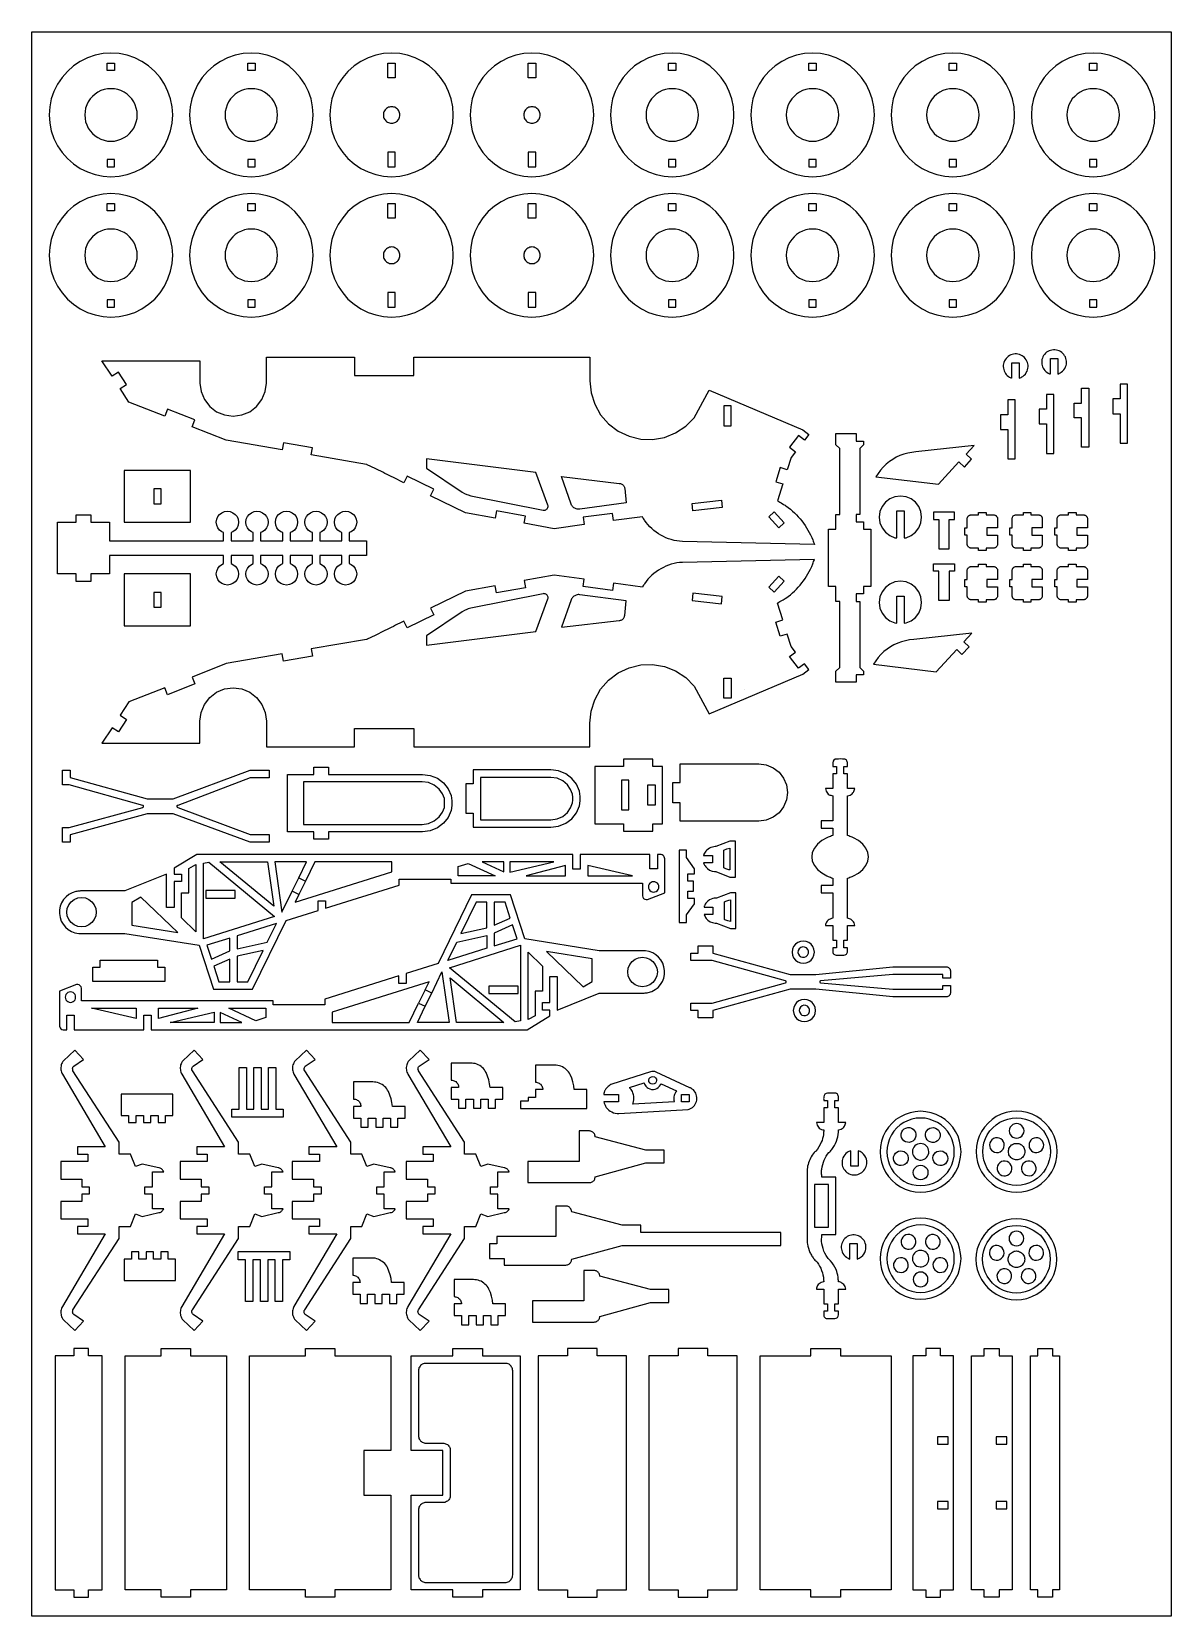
# Model space of a CAD drawing. Extents: x -12 to 65, y -17 to 90.
import ezdxf

# ---------------------------------------------------------------- set-up
doc = ezdxf.new("R2010")
doc.units = 0
doc.header["$MEASUREMENT"] = 0
doc.layers.get('0').update_dxf_attribs({"linetype": 'CONTINUOUS'})
doc.layers.add('ENGRAVE', color=1, linetype='CONTINUOUS')
doc.layers.add('LAYER_1', color=18, linetype='CONTINUOUS')

msp = doc.modelspace()

# ---------------------------------------------------------------- linework, layer by layer
msp.add_lwpolyline([(-12.47, -17.12), (-12.47, 90.41), (64.89, 90.41), (64.89, -17.12)], close=True)
at = {"layer": 'ENGRAVE'}
for points in [[(14.32, 61.43), (14.32, 60.8), (16.76, 59.17), (16.9, 59.08), (17.06, 59.01), (17.16, 58.97), (17.33, 58.92), (22.24, 57.94), (22.29, 57.93), (22.34, 57.93), (22.39, 57.95), (22.44, 57.97), (22.48, 58), (22.52, 58.03), (22.55, 58.08), (22.57, 58.13), (22.58, 58.18), (22.58, 58.23), (22.57, 58.28), (21.75, 60.5)], [(24.21, 58.24), (24.18, 58.29), (24.15, 58.35), (23.5, 60.22), (27.4, 59.75), (27.45, 59.75), (27.5, 59.74), (27.54, 59.73), (27.59, 59.71), (27.63, 59.68), (27.66, 59.65), (27.7, 59.62), (27.73, 59.58), (27.75, 59.54), (27.77, 59.5), (27.78, 59.45), (27.79, 59.41), (27.89, 58.43), (24.74, 58), (24.68, 58), (24.62, 58), (24.56, 58.01), (24.5, 58.03), (24.44, 58.05), (24.39, 58.08), (24.34, 58.11), (24.29, 58.15), (24.25, 58.19)], [(14.32, 48.78), (21.75, 49.7), (22.57, 51.93), (22.58, 51.98), (22.58, 52.03), (22.57, 52.08), (22.55, 52.13), (22.52, 52.17), (22.48, 52.21), (22.44, 52.24), (22.39, 52.26), (22.34, 52.27), (22.29, 52.28), (22.24, 52.27), (17.33, 51.29), (17.16, 51.24), (17.06, 51.2), (16.9, 51.13), (16.76, 51.04), (14.32, 49.41)], [(23.5, 49.99), (27.4, 50.45), (27.45, 50.46), (27.5, 50.47), (27.54, 50.48), (27.59, 50.5), (27.63, 50.52), (27.66, 50.55), (27.7, 50.59), (27.73, 50.63), (27.75, 50.67), (27.77, 50.71), (27.78, 50.76), (27.79, 50.8), (27.89, 51.78), (24.74, 52.2), (24.68, 52.21), (24.62, 52.21), (24.56, 52.2), (24.5, 52.18), (24.44, 52.16), (24.39, 52.13), (24.34, 52.1), (24.29, 52.06), (24.25, 52.02), (24.21, 51.97), (24.18, 51.92), (24.15, 51.86)], [(-2.31, 30.27), (-2.31, 31.97), (-1.8, 31.97), (-1.8, 33.63), (-1.32, 33.9), (-1.32, 29.32)], [(-0.82, 28.85), (-0.82, 33.98), (-0.44, 34.05), (4.01, 30.37)], [(0.31, 34.08), (3.54, 34.08), (3.96, 31.06)], [(-5.67, 29.77), (-2.56, 29.27), (-5.06, 31.67), (-5.67, 31.31)], [(15.89, 26.89), (20.72, 28.41), (20.72, 23.28), (20.34, 23.21)], [(22.47, 27.99), (24.97, 25.59), (25.57, 25.96), (25.57, 27.49)], [(21.22, 23.37), (21.22, 27.94), (22.21, 26.99), (22.21, 25.3), (21.71, 25.3), (21.71, 23.63)], [(16.37, 23.18), (15.94, 26.2), (19.59, 23.18)], [(46.73, 12.41), (46.99, 12.28), (47.28, 12.18), (47.57, 12.13), (47.87, 12.11), (48.17, 12.13), (48.46, 12.18), (48.75, 12.28), (49.02, 12.41), (49.27, 12.58), (49.49, 12.78), (49.69, 13), (49.86, 13.25), (49.99, 13.52), (50.08, 13.8), (50.14, 14.1), (50.16, 14.4), (50.14, 14.7), (50.08, 14.99), (49.99, 15.27), (49.86, 15.54), (49.69, 15.79), (49.49, 16.02), (49.27, 16.22), (49.02, 16.38), (48.75, 16.51), (48.46, 16.61), (48.17, 16.67), (47.87, 16.69), (47.57, 16.67), (47.28, 16.61), (46.99, 16.51), (46.73, 16.38), (46.48, 16.22), (46.25, 16.02), (46.05, 15.79), (45.89, 15.54), (45.75, 15.27), (45.66, 14.99), (45.6, 14.7), (45.58, 14.4), (45.6, 14.1), (45.66, 13.8), (45.75, 13.52), (45.89, 13.25), (46.05, 13), (46.25, 12.78), (46.48, 12.58)], [(52.99, 12.59), (52.77, 12.79), (52.57, 13.02), (52.4, 13.27), (52.27, 13.53), (52.17, 13.82), (52.12, 14.11), (52.1, 14.41), (52.12, 14.71), (52.17, 15), (52.27, 15.29), (52.4, 15.56), (52.57, 15.81), (52.77, 16.03), (52.99, 16.23), (53.24, 16.4), (53.51, 16.53), (53.8, 16.62), (54.09, 16.68), (54.39, 16.7), (54.69, 16.68), (54.98, 16.62), (55.26, 16.53), (55.53, 16.4), (55.78, 16.23), (56.01, 16.03), (56.21, 15.81), (56.37, 15.56), (56.51, 15.29), (56.6, 15), (56.66, 14.71), (56.68, 14.41), (56.66, 14.11), (56.6, 13.82), (56.51, 13.53), (56.37, 13.27), (56.21, 13.02), (56.01, 12.79), (55.78, 12.59), (55.53, 12.43), (55.26, 12.29), (54.98, 12.2), (54.69, 12.14), (54.39, 12.12), (54.09, 12.14), (53.8, 12.2), (53.51, 12.29), (53.24, 12.43)], [(46.48, 5.33), (46.73, 5.16), (46.99, 5.03), (47.28, 4.93), (47.57, 4.87), (47.87, 4.85), (48.17, 4.87), (48.46, 4.93), (48.75, 5.03), (49.02, 5.16), (49.27, 5.33), (49.49, 5.53), (49.69, 5.75), (49.86, 6), (49.99, 6.27), (50.08, 6.55), (50.14, 6.85), (50.16, 7.15), (50.14, 7.44), (50.08, 7.74), (49.99, 8.02), (49.86, 8.29), (49.69, 8.54), (49.49, 8.77), (49.27, 8.96), (49.02, 9.13), (48.75, 9.26), (48.46, 9.36), (48.17, 9.42), (47.87, 9.44), (47.57, 9.42), (47.28, 9.36), (46.99, 9.26), (46.73, 9.13), (46.48, 8.96), (46.25, 8.77), (46.05, 8.54), (45.89, 8.29), (45.75, 8.02), (45.66, 7.74), (45.6, 7.44), (45.58, 7.15), (45.6, 6.85), (45.66, 6.55), (45.75, 6.27), (45.89, 6), (46.05, 5.75), (46.25, 5.53)], [(53.23, 5.12), (52.98, 5.29), (52.76, 5.49), (52.56, 5.71), (52.39, 5.96), (52.26, 6.23), (52.16, 6.51), (52.1, 6.81), (52.08, 7.11), (52.1, 7.41), (52.16, 7.7), (52.26, 7.98), (52.39, 8.25), (52.56, 8.5), (52.76, 8.73), (52.98, 8.92), (53.23, 9.09), (53.5, 9.22), (53.78, 9.32), (54.08, 9.38), (54.38, 9.4), (54.68, 9.38), (54.97, 9.32), (55.25, 9.22), (55.52, 9.09), (55.77, 8.92), (56, 8.73), (56.19, 8.5), (56.36, 8.25), (56.49, 7.98), (56.59, 7.7), (56.65, 7.41), (56.67, 7.11), (56.65, 6.81), (56.59, 6.51), (56.49, 6.23), (56.36, 5.96), (56.19, 5.71), (56, 5.49), (55.77, 5.29), (55.52, 5.12), (55.25, 4.99), (54.97, 4.89), (54.68, 4.83), (54.38, 4.81), (54.08, 4.83), (53.78, 4.89), (53.5, 4.99)], [(14.16, -14.81), (14.22, -14.82), (14.29, -14.82), (19.68, -14.82), (19.74, -14.82), (19.81, -14.81), (19.87, -14.79), (19.93, -14.76), (19.98, -14.72), (20.03, -14.68), (20.07, -14.63), (20.11, -14.57), (20.14, -14.51), (20.16, -14.45), (20.17, -14.39), (20.18, -14.32), (20.18, -0.46), (20.17, -0.39), (20.16, -0.33), (20.14, -0.26), (20.11, -0.21), (20.07, -0.15), (20.03, -0.1), (19.98, -0.06), (19.93, -0.02), (19.87, 0.01), (19.81, 0.03), (19.74, 0.04), (19.68, 0.04), (14.29, 0.04), (14.22, 0.04), (14.16, 0.03), (14.1, 0.01), (14.04, -0.02), (13.98, -0.06), (13.93, -0.1), (13.89, -0.15), (13.85, -0.21), (13.82, -0.26), (13.8, -0.33), (13.79, -0.39), (13.79, -0.46), (13.79, -4.87), (13.79, -4.93), (13.8, -5), (13.82, -5.06), (13.85, -5.12), (13.89, -5.17), (13.93, -5.22), (13.98, -5.27), (14.04, -5.3), (14.1, -5.33), (14.16, -5.35), (14.22, -5.37), (14.29, -5.37), (15.44, -5.37), (15.51, -5.37), (15.57, -5.39), (15.63, -5.41), (15.69, -5.44), (15.75, -5.47), (15.8, -5.52), (15.84, -5.57), (15.88, -5.62), (15.91, -5.68), (15.93, -5.74), (15.94, -5.81), (15.94, -5.87), (15.94, -8.91), (15.94, -8.97), (15.93, -9.04), (15.91, -9.1), (15.88, -9.16), (15.84, -9.21), (15.8, -9.26), (15.75, -9.31), (15.69, -9.34), (15.63, -9.37), (15.57, -9.39), (15.51, -9.41), (15.44, -9.41), (14.29, -9.41), (14.22, -9.41), (14.16, -9.43), (14.1, -9.45), (14.04, -9.48), (13.98, -9.51), (13.93, -9.56), (13.89, -9.61), (13.85, -9.66), (13.82, -9.72), (13.8, -9.78), (13.79, -9.85), (13.79, -9.91), (13.79, -14.32), (13.79, -14.39), (13.8, -14.45), (13.82, -14.51), (13.85, -14.57), (13.89, -14.63), (13.93, -14.68), (13.98, -14.72), (14.04, -14.76), (14.1, -14.79)]]:
    msp.add_lwpolyline(points, close=True, dxfattribs=at)
for points in [[(5.66, 32.99), (6.19, 34.08), (4.04, 34.08), (4.52, 30.67), (5.22, 32.09)], [(5.67, 31.87), (5.41, 31.33), (11.97, 33.39), (11.97, 34.08), (6.75, 34.08), (6.11, 32.77)], [(14.24, 25.39), (14.5, 25.93), (7.93, 23.87), (7.93, 23.18), (13.15, 23.18), (13.79, 24.49)], [(14.68, 25.17), (15.38, 26.6), (15.86, 23.18), (13.71, 23.18), (14.24, 24.27)]]:
    msp.add_lwpolyline(points, dxfattribs=at)
at = {"layer": 'LAYER_1'}
for points in [[(-10.72, 82.66), (-10.41, 82.21), (-10.05, 81.8), (-9.64, 81.44), (-9.18, 81.13), (-8.69, 80.89), (-8.17, 80.71), (-7.63, 80.6), (-7.09, 80.57), (-6.54, 80.6), (-6, 80.71), (-5.48, 80.89), (-4.99, 81.13), (-4.54, 81.44), (-4.12, 81.8), (-3.76, 82.21), (-3.46, 82.66), (-3.22, 83.16), (-3.04, 83.68), (-2.93, 84.21), (-2.9, 84.76), (-2.93, 85.31), (-3.04, 85.85), (-3.22, 86.36), (-3.46, 86.86), (-3.76, 87.31), (-4.12, 87.72), (-4.54, 88.09), (-4.99, 88.39), (-5.48, 88.63), (-6, 88.81), (-6.54, 88.92), (-7.09, 88.95), (-7.63, 88.92), (-8.17, 88.81), (-8.69, 88.63), (-9.18, 88.39), (-9.64, 88.09), (-10.05, 87.72), (-10.41, 87.31), (-10.72, 86.86), (-10.96, 86.36), (-11.14, 85.85), (-11.24, 85.31), (-11.28, 84.76), (-11.24, 84.21), (-11.14, 83.68), (-10.96, 83.16)], [(-7.34, 88.28), (-6.84, 88.28), (-6.84, 87.78), (-7.34, 87.78)], [(-1.19, 82.66), (-0.89, 82.21), (-0.53, 81.8), (-0.11, 81.44), (0.34, 81.13), (0.83, 80.89), (1.35, 80.71), (1.89, 80.6), (2.44, 80.57), (2.98, 80.6), (3.52, 80.71), (4.04, 80.89), (4.53, 81.13), (4.99, 81.44), (5.4, 81.8), (5.76, 82.21), (6.07, 82.66), (6.31, 83.16), (6.49, 83.68), (6.59, 84.21), (6.63, 84.76), (6.59, 85.31), (6.49, 85.85), (6.31, 86.36), (6.07, 86.86), (5.76, 87.31), (5.4, 87.72), (4.99, 88.09), (4.53, 88.39), (4.04, 88.63), (3.52, 88.81), (2.98, 88.92), (2.44, 88.95), (1.89, 88.92), (1.35, 88.81), (0.83, 88.63), (0.34, 88.39), (-0.11, 88.09), (-0.53, 87.72), (-0.89, 87.31), (-1.19, 86.86), (-1.43, 86.36), (-1.61, 85.85), (-1.72, 85.31), (-1.75, 84.76), (-1.72, 84.21), (-1.61, 83.68), (-1.43, 83.16)], [(2.19, 88.28), (2.69, 88.28), (2.69, 87.78), (2.19, 87.78)], [(8.33, 82.66), (8.64, 82.21), (9, 81.8), (9.41, 81.44), (9.87, 81.13), (10.36, 80.89), (10.88, 80.71), (11.42, 80.6), (11.96, 80.57), (12.51, 80.6), (13.05, 80.71), (13.57, 80.89), (14.06, 81.13), (14.51, 81.44), (14.93, 81.8), (15.29, 82.21), (15.59, 82.66), (15.83, 83.16), (16.01, 83.68), (16.12, 84.21), (16.15, 84.76), (16.12, 85.31), (16.01, 85.85), (15.83, 86.36), (15.59, 86.86), (15.29, 87.31), (14.93, 87.72), (14.51, 88.09), (14.06, 88.39), (13.57, 88.63), (13.05, 88.81), (12.51, 88.92), (11.96, 88.95), (11.42, 88.92), (10.88, 88.81), (10.36, 88.63), (9.87, 88.39), (9.41, 88.09), (9, 87.72), (8.64, 87.31), (8.33, 86.86), (8.09, 86.36), (7.91, 85.85), (7.81, 85.31), (7.77, 84.76), (7.81, 84.21), (7.91, 83.68), (8.09, 83.16)], [(11.71, 87.28), (11.71, 88.28), (12.21, 88.28), (12.21, 87.28)], [(17.86, 82.66), (18.16, 82.21), (18.52, 81.8), (18.94, 81.44), (19.39, 81.13), (19.88, 80.89), (20.4, 80.71), (20.94, 80.6), (21.49, 80.57), (22.03, 80.6), (22.57, 80.71), (23.09, 80.89), (23.58, 81.13), (24.04, 81.44), (24.45, 81.8), (24.81, 82.21), (25.12, 82.66), (25.36, 83.16), (25.54, 83.68), (25.64, 84.21), (25.68, 84.76), (25.64, 85.31), (25.54, 85.85), (25.36, 86.36), (25.12, 86.86), (24.81, 87.31), (24.45, 87.72), (24.04, 88.09), (23.58, 88.39), (23.09, 88.63), (22.57, 88.81), (22.03, 88.92), (21.49, 88.95), (20.94, 88.92), (20.4, 88.81), (19.88, 88.63), (19.39, 88.39), (18.94, 88.09), (18.52, 87.72), (18.16, 87.31), (17.86, 86.86), (17.61, 86.36), (17.44, 85.85), (17.33, 85.31), (17.3, 84.76), (17.33, 84.21), (17.44, 83.68), (17.61, 83.16)], [(21.24, 87.28), (21.24, 88.28), (21.74, 88.28), (21.74, 87.28)], [(27.38, 82.66), (27.69, 82.21), (28.05, 81.8), (28.46, 81.44), (28.92, 81.13), (29.41, 80.89), (29.93, 80.71), (30.46, 80.6), (31.01, 80.57), (31.56, 80.6), (32.1, 80.71), (32.62, 80.89), (33.11, 81.13), (33.56, 81.44), (33.98, 81.8), (34.34, 82.21), (34.64, 82.66), (34.88, 83.16), (35.06, 83.68), (35.17, 84.21), (35.2, 84.76), (35.17, 85.31), (35.06, 85.85), (34.88, 86.36), (34.64, 86.86), (34.34, 87.31), (33.98, 87.72), (33.56, 88.09), (33.11, 88.39), (32.62, 88.63), (32.1, 88.81), (31.56, 88.92), (31.01, 88.95), (30.46, 88.92), (29.93, 88.81), (29.41, 88.63), (28.92, 88.39), (28.46, 88.09), (28.05, 87.72), (27.69, 87.31), (27.38, 86.86), (27.14, 86.36), (26.96, 85.85), (26.86, 85.31), (26.82, 84.76), (26.86, 84.21), (26.96, 83.68), (27.14, 83.16)], [(30.76, 88.28), (31.26, 88.28), (31.26, 87.78), (30.76, 87.78)], [(37.21, 82.21), (37.57, 81.8), (37.99, 81.44), (38.44, 81.13), (38.93, 80.89), (39.45, 80.71), (39.99, 80.6), (40.54, 80.57), (41.08, 80.6), (41.62, 80.71), (42.14, 80.89), (42.63, 81.13), (43.09, 81.44), (43.5, 81.8), (43.86, 82.21), (44.17, 82.66), (44.41, 83.16), (44.59, 83.68), (44.69, 84.21), (44.73, 84.76), (44.69, 85.31), (44.59, 85.85), (44.41, 86.36), (44.17, 86.86), (43.86, 87.31), (43.5, 87.72), (43.09, 88.09), (42.63, 88.39), (42.14, 88.63), (41.62, 88.81), (41.08, 88.92), (40.54, 88.95), (39.99, 88.92), (39.45, 88.81), (38.93, 88.63), (38.44, 88.39), (37.99, 88.09), (37.57, 87.72), (37.21, 87.31), (36.91, 86.86), (36.66, 86.36), (36.49, 85.85), (36.38, 85.31), (36.35, 84.76), (36.38, 84.21), (36.49, 83.68), (36.66, 83.16), (36.91, 82.66)], [(40.29, 88.28), (40.79, 88.28), (40.79, 87.78), (40.29, 87.78)], [(46.74, 82.21), (47.1, 81.8), (47.51, 81.44), (47.97, 81.13), (48.46, 80.89), (48.98, 80.71), (49.51, 80.6), (50.06, 80.57), (50.61, 80.6), (51.15, 80.71), (51.67, 80.89), (52.16, 81.13), (52.61, 81.44), (53.03, 81.8), (53.39, 82.21), (53.69, 82.66), (53.93, 83.16), (54.11, 83.68), (54.22, 84.21), (54.25, 84.76), (54.22, 85.31), (54.11, 85.85), (53.93, 86.36), (53.69, 86.86), (53.39, 87.31), (53.03, 87.72), (52.61, 88.09), (52.16, 88.39), (51.67, 88.63), (51.15, 88.81), (50.61, 88.92), (50.06, 88.95), (49.51, 88.92), (48.98, 88.81), (48.46, 88.63), (47.97, 88.39), (47.51, 88.09), (47.1, 87.72), (46.74, 87.31), (46.43, 86.86), (46.19, 86.36), (46.01, 85.85), (45.91, 85.31), (45.87, 84.76), (45.91, 84.21), (46.01, 83.68), (46.19, 83.16), (46.43, 82.66)], [(49.81, 88.28), (50.31, 88.28), (50.31, 87.78), (49.81, 87.78)], [(56.26, 82.21), (56.62, 81.8), (57.04, 81.44), (57.49, 81.13), (57.98, 80.89), (58.5, 80.71), (59.04, 80.6), (59.59, 80.57), (60.13, 80.6), (60.67, 80.71), (61.19, 80.89), (61.68, 81.13), (62.14, 81.44), (62.55, 81.8), (62.91, 82.21), (63.22, 82.66), (63.46, 83.16), (63.64, 83.68), (63.74, 84.21), (63.78, 84.76), (63.74, 85.31), (63.64, 85.85), (63.46, 86.36), (63.22, 86.86), (62.91, 87.31), (62.55, 87.72), (62.14, 88.09), (61.68, 88.39), (61.19, 88.63), (60.67, 88.81), (60.13, 88.92), (59.59, 88.95), (59.04, 88.92), (58.5, 88.81), (57.98, 88.63), (57.49, 88.39), (57.04, 88.09), (56.62, 87.72), (56.26, 87.31), (55.96, 86.86), (55.71, 86.36), (55.54, 85.85), (55.43, 85.31), (55.4, 84.76), (55.43, 84.21), (55.54, 83.68), (55.71, 83.16), (55.96, 82.66)], [(59.34, 88.28), (59.84, 88.28), (59.84, 87.78), (59.34, 87.78)], [(-8.73, 84.08), (-8.63, 83.87), (-8.5, 83.68), (-8.35, 83.5), (-8.17, 83.35), (-7.98, 83.22), (-7.77, 83.11), (-7.55, 83.04), (-7.32, 82.99), (-7.09, 82.98), (-6.85, 82.99), (-6.63, 83.04), (-6.41, 83.11), (-6.2, 83.22), (-6, 83.35), (-5.83, 83.5), (-5.67, 83.68), (-5.54, 83.87), (-5.44, 84.08), (-5.37, 84.3), (-5.32, 84.53), (-5.31, 84.76), (-5.32, 84.99), (-5.37, 85.22), (-5.44, 85.44), (-5.54, 85.65), (-5.67, 85.85), (-5.83, 86.02), (-6, 86.17), (-6.2, 86.3), (-6.41, 86.41), (-6.63, 86.48), (-6.85, 86.53), (-7.09, 86.54), (-7.32, 86.53), (-7.55, 86.48), (-7.77, 86.41), (-7.98, 86.3), (-8.17, 86.17), (-8.35, 86.02), (-8.5, 85.85), (-8.63, 85.65), (-8.73, 85.44), (-8.81, 85.22), (-8.85, 84.99), (-8.87, 84.76), (-8.85, 84.53), (-8.81, 84.3)], [(0.79, 84.08), (0.89, 83.87), (1.02, 83.68), (1.18, 83.5), (1.35, 83.35), (1.55, 83.22), (1.76, 83.11), (1.98, 83.04), (2.2, 82.99), (2.44, 82.98), (2.67, 82.99), (2.9, 83.04), (3.12, 83.11), (3.33, 83.22), (3.52, 83.35), (3.7, 83.5), (3.85, 83.68), (3.98, 83.87), (4.08, 84.08), (4.16, 84.3), (4.2, 84.53), (4.22, 84.76), (4.2, 84.99), (4.16, 85.22), (4.08, 85.44), (3.98, 85.65), (3.85, 85.85), (3.7, 86.02), (3.52, 86.17), (3.33, 86.3), (3.12, 86.41), (2.9, 86.48), (2.67, 86.53), (2.44, 86.54), (2.2, 86.53), (1.98, 86.48), (1.76, 86.41), (1.55, 86.3), (1.35, 86.17), (1.18, 86.02), (1.02, 85.85), (0.89, 85.65), (0.79, 85.44), (0.72, 85.22), (0.67, 84.99), (0.66, 84.76), (0.67, 84.53), (0.72, 84.3)], [(29.37, 84.08), (29.47, 83.87), (29.6, 83.68), (29.75, 83.5), (29.93, 83.35), (30.12, 83.22), (30.33, 83.11), (30.55, 83.04), (30.78, 82.99), (31.01, 82.98), (31.24, 82.99), (31.47, 83.04), (31.69, 83.11), (31.9, 83.22), (32.1, 83.35), (32.27, 83.5), (32.43, 83.68), (32.56, 83.87), (32.66, 84.08), (32.73, 84.3), (32.78, 84.53), (32.79, 84.76), (32.78, 84.99), (32.73, 85.22), (32.66, 85.44), (32.56, 85.65), (32.43, 85.85), (32.27, 86.02), (32.1, 86.17), (31.9, 86.3), (31.69, 86.41), (31.47, 86.48), (31.24, 86.53), (31.01, 86.54), (30.78, 86.53), (30.55, 86.48), (30.33, 86.41), (30.12, 86.3), (29.93, 86.17), (29.75, 86.02), (29.6, 85.85), (29.47, 85.65), (29.37, 85.44), (29.29, 85.22), (29.24, 84.99), (29.23, 84.76), (29.24, 84.53), (29.29, 84.3)], [(38.99, 83.87), (39.12, 83.68), (39.28, 83.5), (39.45, 83.35), (39.65, 83.22), (39.85, 83.11), (40.08, 83.04), (40.3, 82.99), (40.54, 82.98), (40.77, 82.99), (41, 83.04), (41.22, 83.11), (41.43, 83.22), (41.62, 83.35), (41.8, 83.5), (41.95, 83.68), (42.08, 83.87), (42.18, 84.08), (42.26, 84.3), (42.3, 84.53), (42.32, 84.76), (42.3, 84.99), (42.26, 85.22), (42.18, 85.44), (42.08, 85.65), (41.95, 85.85), (41.8, 86.02), (41.62, 86.17), (41.43, 86.3), (41.22, 86.41), (41, 86.48), (40.77, 86.53), (40.54, 86.54), (40.3, 86.53), (40.08, 86.48), (39.85, 86.41), (39.65, 86.3), (39.45, 86.17), (39.28, 86.02), (39.12, 85.85), (38.99, 85.65), (38.89, 85.44), (38.82, 85.22), (38.77, 84.99), (38.75, 84.76), (38.77, 84.53), (38.82, 84.3), (38.89, 84.08)], [(48.52, 83.87), (48.65, 83.68), (48.8, 83.5), (48.98, 83.35), (49.17, 83.22), (49.38, 83.11), (49.6, 83.04), (49.83, 82.99), (50.06, 82.98), (50.29, 82.99), (50.52, 83.04), (50.74, 83.11), (50.95, 83.22), (51.15, 83.35), (51.32, 83.5), (51.48, 83.68), (51.61, 83.87), (51.71, 84.08), (51.78, 84.3), (51.83, 84.53), (51.84, 84.76), (51.83, 84.99), (51.78, 85.22), (51.71, 85.44), (51.61, 85.65), (51.48, 85.85), (51.32, 86.02), (51.15, 86.17), (50.95, 86.3), (50.74, 86.41), (50.52, 86.48), (50.29, 86.53), (50.06, 86.54), (49.83, 86.53), (49.6, 86.48), (49.38, 86.41), (49.17, 86.3), (48.98, 86.17), (48.8, 86.02), (48.65, 85.85), (48.52, 85.65), (48.42, 85.44), (48.34, 85.22), (48.29, 84.99), (48.28, 84.76), (48.29, 84.53), (48.34, 84.3), (48.42, 84.08)], [(58.17, 83.68), (58.33, 83.5), (58.5, 83.35), (58.7, 83.22), (58.9, 83.11), (59.13, 83.04), (59.35, 82.99), (59.59, 82.98), (59.82, 82.99), (60.05, 83.04), (60.27, 83.11), (60.48, 83.22), (60.67, 83.35), (60.85, 83.5), (61, 83.68), (61.13, 83.87), (61.23, 84.08), (61.31, 84.3), (61.35, 84.53), (61.37, 84.76), (61.35, 84.99), (61.31, 85.22), (61.23, 85.44), (61.13, 85.65), (61, 85.85), (60.85, 86.02), (60.67, 86.17), (60.48, 86.3), (60.27, 86.41), (60.05, 86.48), (59.82, 86.53), (59.59, 86.54), (59.35, 86.53), (59.13, 86.48), (58.9, 86.41), (58.7, 86.3), (58.5, 86.17), (58.33, 86.02), (58.17, 85.85), (58.04, 85.65), (57.94, 85.44), (57.86, 85.22), (57.82, 84.99), (57.8, 84.76), (57.82, 84.53), (57.86, 84.3), (57.94, 84.08), (58.04, 83.87)], [(11.44, 84.55), (11.48, 84.48), (11.52, 84.42), (11.57, 84.36), (11.62, 84.32), (11.68, 84.28), (11.75, 84.24), (11.82, 84.22), (11.89, 84.21), (11.96, 84.2), (12.04, 84.21), (12.11, 84.22), (12.18, 84.24), (12.24, 84.28), (12.3, 84.32), (12.36, 84.36), (12.41, 84.42), (12.45, 84.48), (12.48, 84.55), (12.5, 84.62), (12.52, 84.69), (12.52, 84.76), (12.52, 84.83), (12.5, 84.91), (12.48, 84.97), (12.45, 85.04), (12.41, 85.1), (12.36, 85.16), (12.3, 85.2), (12.24, 85.25), (12.18, 85.28), (12.11, 85.3), (12.04, 85.32), (11.96, 85.32), (11.89, 85.32), (11.82, 85.3), (11.75, 85.28), (11.68, 85.25), (11.62, 85.2), (11.57, 85.16), (11.52, 85.1), (11.48, 85.04), (11.44, 84.97), (11.42, 84.91), (11.41, 84.83), (11.4, 84.76), (11.41, 84.69), (11.42, 84.62)], [(20.97, 84.55), (21, 84.48), (21.04, 84.42), (21.09, 84.36), (21.15, 84.32), (21.21, 84.28), (21.27, 84.24), (21.34, 84.22), (21.41, 84.21), (21.49, 84.2), (21.56, 84.21), (21.63, 84.22), (21.7, 84.24), (21.77, 84.28), (21.83, 84.32), (21.88, 84.36), (21.93, 84.42), (21.97, 84.48), (22, 84.55), (22.03, 84.62), (22.04, 84.69), (22.05, 84.76), (22.04, 84.83), (22.03, 84.91), (22, 84.97), (21.97, 85.04), (21.93, 85.1), (21.88, 85.16), (21.83, 85.2), (21.77, 85.25), (21.7, 85.28), (21.63, 85.3), (21.56, 85.32), (21.49, 85.32), (21.41, 85.32), (21.34, 85.3), (21.27, 85.28), (21.21, 85.25), (21.15, 85.2), (21.09, 85.16), (21.04, 85.1), (21, 85.04), (20.97, 84.97), (20.95, 84.91), (20.93, 84.83), (20.93, 84.76), (20.93, 84.69), (20.95, 84.62)], [(-7.34, 81.24), (-6.84, 81.24), (-6.84, 81.74), (-7.34, 81.74)], [(2.19, 81.24), (2.69, 81.24), (2.69, 81.74), (2.19, 81.74)], [(11.71, 81.24), (12.21, 81.24), (12.21, 82.24), (11.71, 82.24)], [(21.24, 81.24), (21.74, 81.24), (21.74, 82.24), (21.24, 82.24)], [(30.76, 81.24), (31.26, 81.24), (31.26, 81.74), (30.76, 81.74)], [(40.29, 81.24), (40.79, 81.24), (40.79, 81.74), (40.29, 81.74)], [(49.81, 81.24), (50.31, 81.24), (50.31, 81.74), (49.81, 81.74)], [(59.34, 81.24), (59.84, 81.24), (59.84, 81.74), (59.34, 81.74)], [(-10.72, 73.14), (-10.41, 72.68), (-10.05, 72.27), (-9.64, 71.91), (-9.18, 71.61), (-8.69, 71.36), (-8.17, 71.19), (-7.63, 71.08), (-7.09, 71.04), (-6.54, 71.08), (-6, 71.19), (-5.48, 71.36), (-4.99, 71.61), (-4.54, 71.91), (-4.12, 72.27), (-3.76, 72.68), (-3.46, 73.14), (-3.22, 73.63), (-3.04, 74.15), (-2.93, 74.69), (-2.9, 75.24), (-2.93, 75.78), (-3.04, 76.32), (-3.22, 76.84), (-3.46, 77.33), (-3.76, 77.79), (-4.12, 78.2), (-4.54, 78.56), (-4.99, 78.87), (-5.48, 79.11), (-6, 79.28), (-6.54, 79.39), (-7.09, 79.43), (-7.63, 79.39), (-8.17, 79.28), (-8.69, 79.11), (-9.18, 78.87), (-9.64, 78.56), (-10.05, 78.2), (-10.41, 77.79), (-10.72, 77.33), (-10.96, 76.84), (-11.14, 76.32), (-11.24, 75.78), (-11.28, 75.24), (-11.24, 74.69), (-11.14, 74.15), (-10.96, 73.63)], [(-7.34, 78.75), (-6.84, 78.75), (-6.84, 78.25), (-7.34, 78.25)], [(-1.19, 73.14), (-0.89, 72.68), (-0.53, 72.27), (-0.11, 71.91), (0.34, 71.61), (0.83, 71.36), (1.35, 71.19), (1.89, 71.08), (2.44, 71.04), (2.98, 71.08), (3.52, 71.19), (4.04, 71.36), (4.53, 71.61), (4.99, 71.91), (5.4, 72.27), (5.76, 72.68), (6.07, 73.14), (6.31, 73.63), (6.49, 74.15), (6.59, 74.69), (6.63, 75.24), (6.59, 75.78), (6.49, 76.32), (6.31, 76.84), (6.07, 77.33), (5.76, 77.79), (5.4, 78.2), (4.99, 78.56), (4.53, 78.87), (4.04, 79.11), (3.52, 79.28), (2.98, 79.39), (2.44, 79.43), (1.89, 79.39), (1.35, 79.28), (0.83, 79.11), (0.34, 78.87), (-0.11, 78.56), (-0.53, 78.2), (-0.89, 77.79), (-1.19, 77.33), (-1.43, 76.84), (-1.61, 76.32), (-1.72, 75.78), (-1.75, 75.24), (-1.72, 74.69), (-1.61, 74.15), (-1.43, 73.63)], [(2.19, 78.75), (2.69, 78.75), (2.69, 78.25), (2.19, 78.25)], [(8.33, 73.14), (8.64, 72.68), (9, 72.27), (9.41, 71.91), (9.87, 71.61), (10.36, 71.36), (10.88, 71.19), (11.42, 71.08), (11.96, 71.04), (12.51, 71.08), (13.05, 71.19), (13.57, 71.36), (14.06, 71.61), (14.51, 71.91), (14.93, 72.27), (15.29, 72.68), (15.59, 73.14), (15.83, 73.63), (16.01, 74.15), (16.12, 74.69), (16.15, 75.24), (16.12, 75.78), (16.01, 76.32), (15.83, 76.84), (15.59, 77.33), (15.29, 77.79), (14.93, 78.2), (14.51, 78.56), (14.06, 78.87), (13.57, 79.11), (13.05, 79.28), (12.51, 79.39), (11.96, 79.43), (11.42, 79.39), (10.88, 79.28), (10.36, 79.11), (9.87, 78.87), (9.41, 78.56), (9, 78.2), (8.64, 77.79), (8.33, 77.33), (8.09, 76.84), (7.91, 76.32), (7.81, 75.78), (7.77, 75.24), (7.81, 74.69), (7.91, 74.15), (8.09, 73.63)], [(11.71, 77.75), (11.71, 78.75), (12.21, 78.75), (12.21, 77.75)], [(18.16, 72.68), (18.52, 72.27), (18.94, 71.91), (19.39, 71.61), (19.88, 71.36), (20.4, 71.19), (20.94, 71.08), (21.49, 71.04), (22.03, 71.08), (22.57, 71.19), (23.09, 71.36), (23.58, 71.61), (24.04, 71.91), (24.45, 72.27), (24.81, 72.68), (25.12, 73.14), (25.36, 73.63), (25.54, 74.15), (25.64, 74.69), (25.68, 75.24), (25.64, 75.78), (25.54, 76.32), (25.36, 76.84), (25.12, 77.33), (24.81, 77.79), (24.45, 78.2), (24.04, 78.56), (23.58, 78.87), (23.09, 79.11), (22.57, 79.28), (22.03, 79.39), (21.49, 79.43), (20.94, 79.39), (20.4, 79.28), (19.88, 79.11), (19.39, 78.87), (18.94, 78.56), (18.52, 78.2), (18.16, 77.79), (17.86, 77.33), (17.61, 76.84), (17.44, 76.32), (17.33, 75.78), (17.3, 75.24), (17.33, 74.69), (17.44, 74.15), (17.61, 73.63), (17.86, 73.14)], [(21.24, 77.75), (21.24, 78.75), (21.74, 78.75), (21.74, 77.75)], [(27.69, 72.68), (28.05, 72.27), (28.46, 71.91), (28.92, 71.61), (29.41, 71.36), (29.93, 71.19), (30.46, 71.08), (31.01, 71.04), (31.56, 71.08), (32.1, 71.19), (32.62, 71.36), (33.11, 71.61), (33.56, 71.91), (33.98, 72.27), (34.34, 72.68), (34.64, 73.14), (34.88, 73.63), (35.06, 74.15), (35.17, 74.69), (35.2, 75.24), (35.17, 75.78), (35.06, 76.32), (34.88, 76.84), (34.64, 77.33), (34.34, 77.79), (33.98, 78.2), (33.56, 78.56), (33.11, 78.87), (32.62, 79.11), (32.1, 79.28), (31.56, 79.39), (31.01, 79.43), (30.46, 79.39), (29.93, 79.28), (29.41, 79.11), (28.92, 78.87), (28.46, 78.56), (28.05, 78.2), (27.69, 77.79), (27.38, 77.33), (27.14, 76.84), (26.96, 76.32), (26.86, 75.78), (26.82, 75.24), (26.86, 74.69), (26.96, 74.15), (27.14, 73.63), (27.38, 73.14)], [(30.76, 78.75), (31.26, 78.75), (31.26, 78.25), (30.76, 78.25)], [(37.21, 72.68), (37.57, 72.27), (37.99, 71.91), (38.44, 71.61), (38.93, 71.36), (39.45, 71.19), (39.99, 71.08), (40.54, 71.04), (41.08, 71.08), (41.62, 71.19), (42.14, 71.36), (42.63, 71.61), (43.09, 71.91), (43.5, 72.27), (43.86, 72.68), (44.17, 73.14), (44.41, 73.63), (44.59, 74.15), (44.69, 74.69), (44.73, 75.24), (44.69, 75.78), (44.59, 76.32), (44.41, 76.84), (44.17, 77.33), (43.86, 77.79), (43.5, 78.2), (43.09, 78.56), (42.63, 78.87), (42.14, 79.11), (41.62, 79.28), (41.08, 79.39), (40.54, 79.43), (39.99, 79.39), (39.45, 79.28), (38.93, 79.11), (38.44, 78.87), (37.99, 78.56), (37.57, 78.2), (37.21, 77.79), (36.91, 77.33), (36.66, 76.84), (36.49, 76.32), (36.38, 75.78), (36.35, 75.24), (36.38, 74.69), (36.49, 74.15), (36.66, 73.63), (36.91, 73.14)], [(40.29, 78.75), (40.79, 78.75), (40.79, 78.25), (40.29, 78.25)], [(47.1, 72.27), (47.51, 71.91), (47.97, 71.61), (48.46, 71.36), (48.98, 71.19), (49.51, 71.08), (50.06, 71.04), (50.61, 71.08), (51.15, 71.19), (51.67, 71.36), (52.16, 71.61), (52.61, 71.91), (53.03, 72.27), (53.39, 72.68), (53.69, 73.14), (53.93, 73.63), (54.11, 74.15), (54.22, 74.69), (54.25, 75.24), (54.22, 75.78), (54.11, 76.32), (53.93, 76.84), (53.69, 77.33), (53.39, 77.79), (53.03, 78.2), (52.61, 78.56), (52.16, 78.87), (51.67, 79.11), (51.15, 79.28), (50.61, 79.39), (50.06, 79.43), (49.51, 79.39), (48.98, 79.28), (48.46, 79.11), (47.97, 78.87), (47.51, 78.56), (47.1, 78.2), (46.74, 77.79), (46.43, 77.33), (46.19, 76.84), (46.01, 76.32), (45.91, 75.78), (45.87, 75.24), (45.91, 74.69), (46.01, 74.15), (46.19, 73.63), (46.43, 73.14), (46.74, 72.68)], [(49.81, 78.25), (49.81, 78.75), (50.31, 78.75), (50.31, 78.25)], [(57.04, 71.91), (57.49, 71.61), (57.98, 71.36), (58.5, 71.19), (59.04, 71.08), (59.59, 71.04), (60.13, 71.08), (60.67, 71.19), (61.19, 71.36), (61.68, 71.61), (62.14, 71.91), (62.55, 72.27), (62.91, 72.68), (63.22, 73.14), (63.46, 73.63), (63.64, 74.15), (63.74, 74.69), (63.78, 75.24), (63.74, 75.78), (63.64, 76.32), (63.46, 76.84), (63.22, 77.33), (62.91, 77.79), (62.55, 78.2), (62.14, 78.56), (61.68, 78.87), (61.19, 79.11), (60.67, 79.28), (60.13, 79.39), (59.59, 79.43), (59.04, 79.39), (58.5, 79.28), (57.98, 79.11), (57.49, 78.87), (57.04, 78.56), (56.62, 78.2), (56.26, 77.79), (55.96, 77.33), (55.71, 76.84), (55.54, 76.32), (55.43, 75.78), (55.4, 75.24), (55.43, 74.69), (55.54, 74.15), (55.71, 73.63), (55.96, 73.14), (56.26, 72.68), (56.62, 72.27)], [(59.34, 78.75), (59.84, 78.75), (59.84, 78.25), (59.34, 78.25)], [(-8.73, 74.55), (-8.63, 74.34), (-8.5, 74.15), (-8.35, 73.98), (-8.17, 73.82), (-7.98, 73.69), (-7.77, 73.59), (-7.55, 73.51), (-7.32, 73.47), (-7.09, 73.45), (-6.85, 73.47), (-6.63, 73.51), (-6.41, 73.59), (-6.2, 73.69), (-6, 73.82), (-5.83, 73.98), (-5.67, 74.15), (-5.54, 74.34), (-5.44, 74.55), (-5.37, 74.77), (-5.32, 75), (-5.31, 75.24), (-5.32, 75.47), (-5.37, 75.7), (-5.44, 75.92), (-5.54, 76.13), (-5.67, 76.32), (-5.83, 76.5), (-6, 76.65), (-6.2, 76.78), (-6.41, 76.88), (-6.63, 76.96), (-6.85, 77), (-7.09, 77.02), (-7.32, 77), (-7.55, 76.96), (-7.77, 76.88), (-7.98, 76.78), (-8.17, 76.65), (-8.35, 76.5), (-8.5, 76.32), (-8.63, 76.13), (-8.73, 75.92), (-8.81, 75.7), (-8.85, 75.47), (-8.87, 75.24), (-8.85, 75), (-8.81, 74.77)], [(0.79, 74.55), (0.89, 74.34), (1.02, 74.15), (1.18, 73.98), (1.35, 73.82), (1.55, 73.69), (1.76, 73.59), (1.98, 73.51), (2.2, 73.47), (2.44, 73.45), (2.67, 73.47), (2.9, 73.51), (3.12, 73.59), (3.33, 73.69), (3.52, 73.82), (3.7, 73.98), (3.85, 74.15), (3.98, 74.34), (4.08, 74.55), (4.16, 74.77), (4.2, 75), (4.22, 75.24), (4.2, 75.47), (4.16, 75.7), (4.08, 75.92), (3.98, 76.13), (3.85, 76.32), (3.7, 76.5), (3.52, 76.65), (3.33, 76.78), (3.12, 76.88), (2.9, 76.96), (2.67, 77), (2.44, 77.02), (2.2, 77), (1.98, 76.96), (1.76, 76.88), (1.55, 76.78), (1.35, 76.65), (1.18, 76.5), (1.02, 76.32), (0.89, 76.13), (0.79, 75.92), (0.72, 75.7), (0.67, 75.47), (0.66, 75.24), (0.67, 75), (0.72, 74.77)], [(29.47, 74.34), (29.6, 74.15), (29.75, 73.98), (29.93, 73.82), (30.12, 73.69), (30.33, 73.59), (30.55, 73.51), (30.78, 73.47), (31.01, 73.45), (31.24, 73.47), (31.47, 73.51), (31.69, 73.59), (31.9, 73.69), (32.1, 73.82), (32.27, 73.98), (32.43, 74.15), (32.56, 74.34), (32.66, 74.55), (32.73, 74.77), (32.78, 75), (32.79, 75.24), (32.78, 75.47), (32.73, 75.7), (32.66, 75.92), (32.56, 76.13), (32.43, 76.32), (32.27, 76.5), (32.1, 76.65), (31.9, 76.78), (31.69, 76.88), (31.47, 76.96), (31.24, 77), (31.01, 77.02), (30.78, 77), (30.55, 76.96), (30.33, 76.88), (30.12, 76.78), (29.93, 76.65), (29.75, 76.5), (29.6, 76.32), (29.47, 76.13), (29.37, 75.92), (29.29, 75.7), (29.24, 75.47), (29.23, 75.24), (29.24, 75), (29.29, 74.77), (29.37, 74.55)], [(38.99, 74.34), (39.12, 74.15), (39.28, 73.98), (39.45, 73.82), (39.65, 73.69), (39.85, 73.59), (40.08, 73.51), (40.3, 73.47), (40.54, 73.45), (40.77, 73.47), (41, 73.51), (41.22, 73.59), (41.43, 73.69), (41.62, 73.82), (41.8, 73.98), (41.95, 74.15), (42.08, 74.34), (42.18, 74.55), (42.26, 74.77), (42.3, 75), (42.32, 75.24), (42.3, 75.47), (42.26, 75.7), (42.18, 75.92), (42.08, 76.13), (41.95, 76.32), (41.8, 76.5), (41.62, 76.65), (41.43, 76.78), (41.22, 76.88), (41, 76.96), (40.77, 77), (40.54, 77.02), (40.3, 77), (40.08, 76.96), (39.85, 76.88), (39.65, 76.78), (39.45, 76.65), (39.28, 76.5), (39.12, 76.32), (38.99, 76.13), (38.89, 75.92), (38.82, 75.7), (38.77, 75.47), (38.75, 75.24), (38.77, 75), (38.82, 74.77), (38.89, 74.55)], [(48.65, 74.15), (48.8, 73.98), (48.98, 73.82), (49.17, 73.69), (49.38, 73.59), (49.6, 73.51), (49.83, 73.47), (50.06, 73.45), (50.29, 73.47), (50.52, 73.51), (50.74, 73.59), (50.95, 73.69), (51.15, 73.82), (51.32, 73.98), (51.48, 74.15), (51.61, 74.34), (51.71, 74.55), (51.78, 74.77), (51.83, 75), (51.84, 75.24), (51.83, 75.47), (51.78, 75.7), (51.71, 75.92), (51.61, 76.13), (51.48, 76.32), (51.32, 76.5), (51.15, 76.65), (50.95, 76.78), (50.74, 76.88), (50.52, 76.96), (50.29, 77), (50.06, 77.02), (49.83, 77), (49.6, 76.96), (49.38, 76.88), (49.17, 76.78), (48.98, 76.65), (48.8, 76.5), (48.65, 76.32), (48.52, 76.13), (48.42, 75.92), (48.34, 75.7), (48.29, 75.47), (48.28, 75.24), (48.29, 75), (48.34, 74.77), (48.42, 74.55), (48.52, 74.34)], [(58.17, 74.15), (58.33, 73.98), (58.5, 73.82), (58.7, 73.69), (58.9, 73.59), (59.13, 73.51), (59.35, 73.47), (59.59, 73.45), (59.82, 73.47), (60.05, 73.51), (60.27, 73.59), (60.48, 73.69), (60.67, 73.82), (60.85, 73.98), (61, 74.15), (61.13, 74.34), (61.23, 74.55), (61.31, 74.77), (61.35, 75), (61.37, 75.24), (61.35, 75.47), (61.31, 75.7), (61.23, 75.92), (61.13, 76.13), (61, 76.32), (60.85, 76.5), (60.67, 76.65), (60.48, 76.78), (60.27, 76.88), (60.05, 76.96), (59.82, 77), (59.59, 77.02), (59.35, 77), (59.13, 76.96), (58.9, 76.88), (58.7, 76.78), (58.5, 76.65), (58.33, 76.5), (58.17, 76.32), (58.04, 76.13), (57.94, 75.92), (57.86, 75.7), (57.82, 75.47), (57.8, 75.24), (57.82, 75), (57.86, 74.77), (57.94, 74.55), (58.04, 74.34)], [(11.48, 74.96), (11.52, 74.89), (11.57, 74.84), (11.62, 74.79), (11.68, 74.75), (11.75, 74.72), (11.82, 74.69), (11.89, 74.68), (11.96, 74.68), (12.04, 74.68), (12.11, 74.69), (12.18, 74.72), (12.24, 74.75), (12.3, 74.79), (12.36, 74.84), (12.41, 74.89), (12.45, 74.96), (12.48, 75.02), (12.5, 75.09), (12.52, 75.16), (12.52, 75.24), (12.52, 75.31), (12.5, 75.38), (12.48, 75.45), (12.45, 75.52), (12.41, 75.58), (12.36, 75.63), (12.3, 75.68), (12.24, 75.72), (12.18, 75.75), (12.11, 75.78), (12.04, 75.79), (11.96, 75.8), (11.89, 75.79), (11.82, 75.78), (11.75, 75.75), (11.68, 75.72), (11.62, 75.68), (11.57, 75.63), (11.52, 75.58), (11.48, 75.52), (11.44, 75.45), (11.42, 75.38), (11.41, 75.31), (11.4, 75.24), (11.41, 75.16), (11.42, 75.09), (11.44, 75.02)], [(21, 74.96), (21.04, 74.89), (21.09, 74.84), (21.15, 74.79), (21.21, 74.75), (21.27, 74.72), (21.34, 74.69), (21.41, 74.68), (21.49, 74.68), (21.56, 74.68), (21.63, 74.69), (21.7, 74.72), (21.77, 74.75), (21.83, 74.79), (21.88, 74.84), (21.93, 74.89), (21.97, 74.96), (22, 75.02), (22.03, 75.09), (22.04, 75.16), (22.05, 75.24), (22.04, 75.31), (22.03, 75.38), (22, 75.45), (21.97, 75.52), (21.93, 75.58), (21.88, 75.63), (21.83, 75.68), (21.77, 75.72), (21.7, 75.75), (21.63, 75.78), (21.56, 75.79), (21.49, 75.8), (21.41, 75.79), (21.34, 75.78), (21.27, 75.75), (21.21, 75.72), (21.15, 75.68), (21.09, 75.63), (21.04, 75.58), (21, 75.52), (20.97, 75.45), (20.95, 75.38), (20.93, 75.31), (20.93, 75.24), (20.93, 75.16), (20.95, 75.09), (20.97, 75.02)], [(-7.34, 71.72), (-6.84, 71.72), (-6.84, 72.22), (-7.34, 72.22)], [(2.19, 71.72), (2.69, 71.72), (2.69, 72.22), (2.19, 72.22)], [(11.71, 71.72), (12.21, 71.72), (12.21, 72.72), (11.71, 72.72)], [(21.24, 71.72), (21.74, 71.72), (21.74, 72.72), (21.24, 72.72)], [(30.76, 71.72), (31.26, 71.72), (31.26, 72.22), (30.76, 72.22)], [(40.29, 71.72), (40.79, 71.72), (40.79, 72.22), (40.29, 72.22)], [(49.81, 71.72), (50.31, 71.72), (50.31, 72.22), (49.81, 72.22)], [(59.34, 71.72), (59.84, 71.72), (59.84, 72.22), (59.34, 72.22)], [(56.42, 61.79), (56.92, 61.79), (56.92, 65.79), (56.42, 65.79), (56.42, 64.79), (55.91, 64.79), (55.91, 63.79), (56.42, 63.79)], [(58.8, 62.21), (58.8, 64.21), (58.3, 64.21), (58.3, 65.21), (58.8, 65.21), (58.8, 66.21), (59.3, 66.21), (59.3, 62.21)], [(61.42, 62.49), (61.92, 62.49), (61.92, 66.49), (61.42, 66.49), (61.42, 65.49), (60.92, 65.49), (60.92, 64.48), (61.42, 64.48)], [(34.52, 63.66), (35.02, 63.66), (35.02, 65.03), (34.52, 65.03)], [(53.8, 61.42), (54.3, 61.42), (54.3, 65.42), (53.8, 65.42), (53.8, 64.42), (53.3, 64.42), (53.3, 63.42), (53.8, 63.42)], [(42.12, 46.26), (42.12, 47.01), (42.38, 47.27), (42.38, 51.75), (42.12, 51.75), (42.12, 52.76), (41.62, 52.76), (41.62, 56.64), (42.12, 56.64), (42.12, 57.65), (42.38, 57.65), (42.38, 62.13), (42.12, 62.38), (42.12, 63.14), (43.49, 63.14), (43.49, 62.63), (44, 62.63), (44, 62.38), (43.74, 62.13), (43.74, 57.65), (43.49, 57.65), (43.49, 57.14), (44, 57.14), (44, 56.64), (44.5, 56.64), (44.5, 52.76), (44, 52.76), (44, 52.26), (43.49, 52.26), (43.49, 51.75), (43.74, 51.75), (43.74, 47.27), (44, 47.01), (44, 46.76), (43.49, 46.76), (43.49, 46.26)], [(44.84, 60.2), (49.09, 59.7), (50.47, 61.21), (50.84, 60.87), (51.33, 61.4), (50.96, 61.74), (51.51, 62.33), (47.55, 61.89), (47.28, 61.86), (47, 61.81), (46.74, 61.74), (46.47, 61.65), (46.22, 61.53), (45.98, 61.39), (45.75, 61.24), (45.53, 61.06), (45.33, 60.87), (45.15, 60.66), (44.98, 60.44)], [(-6.2, 57.12), (-1.68, 57.12), (-1.68, 60.63), (-6.2, 60.63)], [(-4.19, 58.38), (-3.69, 58.38), (-3.69, 59.38), (-4.19, 59.38)], [(32.36, 58.39), (34.35, 58.63), (34.41, 58.13), (32.42, 57.89)], [(45.49, 56.45), (45.78, 56.22), (46.13, 56.07), (46.25, 56.06), (46.25, 57.9), (46.75, 57.9), (46.75, 56.06), (46.88, 56.07), (47.22, 56.22), (47.52, 56.45), (47.75, 56.74), (47.89, 57.09), (47.94, 57.46), (47.89, 57.84), (47.75, 58.18), (47.52, 58.48), (47.22, 58.71), (46.88, 58.85), (46.5, 58.9), (46.13, 58.85), (45.78, 58.71), (45.49, 58.48), (45.26, 58.18), (45.11, 57.84), (45.06, 57.46), (45.11, 57.09), (45.26, 56.74)], [(-10.71, 53.61), (-10.71, 57.12), (-9.45, 57.12), (-9.45, 57.62), (-8.45, 57.62), (-8.45, 57.12), (-7.2, 57.12), (-7.2, 55.87), (0.56, 55.87), (0.56, 56.42), (0.44, 56.47), (0.28, 56.59), (0.16, 56.75), (0.09, 56.93), (0.06, 57.12), (0.09, 57.32), (0.16, 57.5), (0.28, 57.65), (0.44, 57.77), (0.62, 57.85), (0.82, 57.87), (1.01, 57.85), (1.19, 57.77), (1.35, 57.65), (1.47, 57.5), (1.54, 57.32), (1.57, 57.12), (1.54, 56.93), (1.47, 56.75), (1.35, 56.59), (1.19, 56.47), (1.07, 56.42), (1.07, 55.87), (2.57, 55.87), (2.57, 56.42), (2.44, 56.47), (2.29, 56.59), (2.17, 56.75), (2.09, 56.93), (2.07, 57.12), (2.09, 57.32), (2.17, 57.5), (2.29, 57.65), (2.44, 57.77), (2.63, 57.85), (2.82, 57.87), (3.02, 57.85), (3.2, 57.77), (3.35, 57.65), (3.47, 57.5), (3.55, 57.32), (3.57, 57.12), (3.55, 56.93), (3.47, 56.75), (3.35, 56.59), (3.2, 56.47), (3.07, 56.42), (3.07, 55.87), (4.58, 55.87), (4.58, 56.42), (4.45, 56.47), (4.29, 56.59), (4.17, 56.75), (4.1, 56.93), (4.07, 57.12), (4.1, 57.32), (4.17, 57.5), (4.29, 57.65), (4.45, 57.77), (4.63, 57.85), (4.83, 57.87), (5.02, 57.85), (5.2, 57.77), (5.36, 57.65), (5.48, 57.5), (5.55, 57.32), (5.58, 57.12), (5.55, 56.93), (5.48, 56.75), (5.36, 56.59), (5.2, 56.47), (5.08, 56.42), (5.08, 55.87), (6.58, 55.87), (6.58, 56.42), (6.45, 56.47), (6.3, 56.59), (6.18, 56.75), (6.1, 56.93), (6.08, 57.12), (6.1, 57.32), (6.18, 57.5), (6.3, 57.65), (6.45, 57.77), (6.64, 57.85), (6.83, 57.87), (7.03, 57.85), (7.21, 57.77), (7.36, 57.65), (7.48, 57.5), (7.56, 57.32), (7.58, 57.12), (7.56, 56.93), (7.48, 56.75), (7.36, 56.59), (7.21, 56.47), (7.08, 56.42), (7.08, 55.87), (8.59, 55.87), (8.59, 56.42), (8.46, 56.47), (8.3, 56.59), (8.18, 56.75), (8.11, 56.93), (8.08, 57.12), (8.11, 57.32), (8.18, 57.5), (8.3, 57.65), (8.46, 57.77), (8.64, 57.85), (8.84, 57.87), (9.03, 57.85), (9.21, 57.77), (9.37, 57.65), (9.49, 57.5), (9.56, 57.32), (9.59, 57.12), (9.56, 56.93), (9.49, 56.75), (9.37, 56.59), (9.21, 56.47), (9.09, 56.42), (9.09, 55.87), (10.26, 55.87), (10.26, 54.87), (9.09, 54.87), (9.09, 54.32), (9.21, 54.26), (9.37, 54.15), (9.49, 53.99), (9.56, 53.81), (9.59, 53.61), (9.56, 53.42), (9.49, 53.24), (9.37, 53.08), (9.21, 52.96), (9.03, 52.89), (8.84, 52.86), (8.64, 52.89), (8.46, 52.96), (8.3, 53.08), (8.18, 53.24), (8.11, 53.42), (8.08, 53.61), (8.11, 53.81), (8.18, 53.99), (8.3, 54.15), (8.46, 54.26), (8.59, 54.32), (8.59, 54.87), (7.08, 54.87), (7.08, 54.32), (7.21, 54.26), (7.36, 54.15), (7.48, 53.99), (7.56, 53.81), (7.58, 53.61), (7.56, 53.42), (7.48, 53.24), (7.36, 53.08), (7.21, 52.96), (7.03, 52.89), (6.83, 52.86), (6.64, 52.89), (6.45, 52.96), (6.3, 53.08), (6.18, 53.24), (6.1, 53.42), (6.08, 53.61), (6.1, 53.81), (6.18, 53.99), (6.3, 54.15), (6.45, 54.26), (6.58, 54.32), (6.58, 54.87), (5.08, 54.87), (5.08, 54.32), (5.2, 54.26), (5.36, 54.15), (5.48, 53.99), (5.55, 53.81), (5.58, 53.61), (5.55, 53.42), (5.48, 53.24), (5.36, 53.08), (5.2, 52.96), (5.02, 52.89), (4.83, 52.86), (4.63, 52.89), (4.45, 52.96), (4.29, 53.08), (4.17, 53.24), (4.1, 53.42), (4.07, 53.61), (4.1, 53.81), (4.17, 53.99), (4.29, 54.15), (4.45, 54.26), (4.58, 54.32), (4.58, 54.87), (3.07, 54.87), (3.07, 54.32), (3.2, 54.26), (3.35, 54.15), (3.47, 53.99), (3.55, 53.81), (3.57, 53.61), (3.55, 53.42), (3.47, 53.24), (3.35, 53.08), (3.2, 52.96), (3.02, 52.89), (2.82, 52.86), (2.63, 52.89), (2.44, 52.96), (2.29, 53.08), (2.17, 53.24), (2.09, 53.42), (2.07, 53.61), (2.09, 53.81), (2.17, 53.99), (2.29, 54.15), (2.44, 54.26), (2.57, 54.32), (2.57, 54.87), (1.07, 54.87), (1.07, 54.32), (1.19, 54.26), (1.35, 54.15), (1.47, 53.99), (1.54, 53.81), (1.57, 53.61), (1.54, 53.42), (1.47, 53.24), (1.35, 53.08), (1.19, 52.96), (1.01, 52.89), (0.82, 52.86), (0.62, 52.89), (0.44, 52.96), (0.28, 53.08), (0.16, 53.24), (0.09, 53.42), (0.06, 53.61), (0.09, 53.81), (0.16, 53.99), (0.28, 54.15), (0.44, 54.26), (0.56, 54.32), (0.56, 54.87), (-7.2, 54.87), (-7.2, 53.61), (-8.45, 53.61), (-8.45, 53.11), (-9.45, 53.11), (-9.45, 53.61)], [(37.57, 57.49), (37.94, 57.83), (38.62, 57.09), (38.25, 56.75)], [(49.1, 55.31), (49.82, 55.31), (49.82, 57.31), (50.18, 57.31), (50.18, 57.81), (48.74, 57.81), (48.74, 57.31), (49.1, 57.31)], [(51.12, 55.44), (51.09, 55.47), (51.08, 55.5), (51.06, 55.53), (51.05, 55.56), (51.04, 55.59), (51.04, 55.62), (51.04, 56.25), (50.88, 56.25), (50.88, 56.75), (51.04, 56.75), (51.04, 57.37), (51.04, 57.4), (51.05, 57.44), (51.06, 57.47), (51.08, 57.5), (51.09, 57.52), (51.12, 57.55), (51.14, 57.57), (51.17, 57.59), (51.2, 57.6), (51.23, 57.61), (51.26, 57.62), (51.29, 57.62), (51.81, 57.62), (51.81, 57.79), (52.31, 57.79), (52.31, 57.62), (52.83, 57.62), (52.87, 57.62), (52.9, 57.61), (52.93, 57.6), (52.96, 57.59), (52.99, 57.57), (53.01, 57.55), (53.03, 57.52), (53.05, 57.5), (53.07, 57.47), (53.08, 57.44), (53.08, 57.4), (53.08, 57.37), (53.08, 56.75), (52.36, 56.75), (52.36, 56.25), (53.08, 56.25), (53.08, 55.62), (53.08, 55.59), (53.08, 55.56), (53.07, 55.53), (53.05, 55.5), (53.03, 55.47), (53.01, 55.44), (52.99, 55.42), (52.96, 55.4), (52.93, 55.39), (52.9, 55.38), (52.87, 55.37), (52.83, 55.37), (52.31, 55.37), (52.31, 55.2), (51.81, 55.2), (51.81, 55.37), (51.29, 55.37), (51.26, 55.37), (51.23, 55.38), (51.2, 55.39), (51.17, 55.4), (51.14, 55.42)], [(54.16, 55.44), (54.14, 55.47), (54.12, 55.5), (54.11, 55.53), (54.1, 55.56), (54.09, 55.59), (54.09, 55.62), (54.09, 56.25), (53.92, 56.25), (53.92, 56.75), (54.09, 56.75), (54.09, 57.37), (54.09, 57.4), (54.1, 57.44), (54.11, 57.47), (54.12, 57.5), (54.14, 57.52), (54.16, 57.55), (54.19, 57.57), (54.21, 57.59), (54.24, 57.6), (54.27, 57.61), (54.31, 57.62), (54.34, 57.62), (54.86, 57.62), (54.86, 57.79), (55.36, 57.79), (55.36, 57.62), (55.88, 57.62), (55.91, 57.62), (55.95, 57.61), (55.98, 57.6), (56.01, 57.59), (56.03, 57.57), (56.06, 57.55), (56.08, 57.52), (56.1, 57.5), (56.11, 57.47), (56.12, 57.44), (56.13, 57.4), (56.13, 57.37), (56.13, 56.75), (55.41, 56.75), (55.41, 56.25), (56.13, 56.25), (56.13, 55.62), (56.13, 55.59), (56.12, 55.56), (56.11, 55.53), (56.1, 55.5), (56.08, 55.47), (56.06, 55.44), (56.03, 55.42), (56.01, 55.4), (55.98, 55.39), (55.95, 55.38), (55.91, 55.37), (55.88, 55.37), (55.36, 55.37), (55.36, 55.2), (54.86, 55.2), (54.86, 55.37), (54.34, 55.37), (54.31, 55.37), (54.27, 55.38), (54.24, 55.39), (54.21, 55.4), (54.19, 55.42)], [(57.22, 55.44), (57.2, 55.47), (57.18, 55.5), (57.17, 55.53), (57.16, 55.56), (57.15, 55.59), (57.15, 55.62), (57.15, 56.25), (56.98, 56.25), (56.98, 56.75), (57.15, 56.75), (57.15, 57.37), (57.15, 57.4), (57.16, 57.44), (57.17, 57.47), (57.18, 57.5), (57.2, 57.52), (57.22, 57.55), (57.25, 57.57), (57.27, 57.59), (57.3, 57.6), (57.33, 57.61), (57.37, 57.62), (57.4, 57.62), (57.92, 57.62), (57.92, 57.79), (58.42, 57.79), (58.42, 57.62), (58.94, 57.62), (58.97, 57.62), (59, 57.61), (59.04, 57.6), (59.07, 57.59), (59.09, 57.57), (59.12, 57.55), (59.14, 57.52), (59.16, 57.5), (59.17, 57.47), (59.18, 57.44), (59.19, 57.4), (59.19, 57.37), (59.19, 56.75), (58.47, 56.75), (58.47, 56.25), (59.19, 56.25), (59.19, 55.62), (59.19, 55.59), (59.18, 55.56), (59.17, 55.53), (59.16, 55.5), (59.14, 55.47), (59.12, 55.44), (59.09, 55.42), (59.07, 55.4), (59.04, 55.39), (59, 55.38), (58.97, 55.37), (58.94, 55.37), (58.42, 55.37), (58.42, 55.2), (57.92, 55.2), (57.92, 55.37), (57.4, 55.37), (57.37, 55.37), (57.33, 55.38), (57.3, 55.39), (57.27, 55.4), (57.25, 55.42)], [(49.1, 51.81), (49.1, 53.81), (48.74, 53.81), (48.74, 54.31), (50.18, 54.31), (50.18, 53.81), (49.82, 53.81), (49.82, 51.81)], [(51.12, 51.94), (51.09, 51.96), (51.08, 51.99), (51.06, 52.02), (51.05, 52.05), (51.04, 52.08), (51.04, 52.11), (51.04, 52.74), (50.88, 52.74), (50.88, 53.24), (51.04, 53.24), (51.04, 53.86), (51.04, 53.89), (51.05, 53.93), (51.06, 53.96), (51.08, 53.99), (51.09, 54.01), (51.12, 54.04), (51.14, 54.06), (51.17, 54.08), (51.2, 54.09), (51.23, 54.1), (51.26, 54.11), (51.29, 54.11), (51.81, 54.11), (51.81, 54.28), (52.31, 54.28), (52.31, 54.11), (52.83, 54.11), (52.87, 54.11), (52.9, 54.1), (52.93, 54.09), (52.96, 54.08), (52.99, 54.06), (53.01, 54.04), (53.03, 54.01), (53.05, 53.99), (53.07, 53.96), (53.08, 53.93), (53.08, 53.89), (53.08, 53.86), (53.08, 53.24), (52.36, 53.24), (52.36, 52.74), (53.08, 52.74), (53.08, 52.11), (53.08, 52.08), (53.08, 52.05), (53.07, 52.02), (53.05, 51.99), (53.03, 51.96), (53.01, 51.94), (52.99, 51.91), (52.96, 51.9), (52.93, 51.88), (52.9, 51.87), (52.87, 51.86), (52.83, 51.86), (52.31, 51.86), (52.31, 51.7), (51.81, 51.7), (51.81, 51.86), (51.29, 51.86), (51.26, 51.86), (51.23, 51.87), (51.2, 51.88), (51.17, 51.9), (51.14, 51.91)], [(54.16, 51.94), (54.14, 51.96), (54.12, 51.99), (54.11, 52.02), (54.1, 52.05), (54.09, 52.08), (54.09, 52.11), (54.09, 52.74), (53.92, 52.74), (53.92, 53.24), (54.09, 53.24), (54.09, 53.86), (54.09, 53.89), (54.1, 53.93), (54.11, 53.96), (54.12, 53.99), (54.14, 54.01), (54.16, 54.04), (54.19, 54.06), (54.21, 54.08), (54.24, 54.09), (54.27, 54.1), (54.31, 54.11), (54.34, 54.11), (54.86, 54.11), (54.86, 54.28), (55.36, 54.28), (55.36, 54.11), (55.88, 54.11), (55.91, 54.11), (55.95, 54.1), (55.98, 54.09), (56.01, 54.08), (56.03, 54.06), (56.06, 54.04), (56.08, 54.01), (56.1, 53.99), (56.11, 53.96), (56.12, 53.93), (56.13, 53.89), (56.13, 53.86), (56.13, 53.24), (55.41, 53.24), (55.41, 52.74), (56.13, 52.74), (56.13, 52.11), (56.13, 52.08), (56.12, 52.05), (56.11, 52.02), (56.1, 51.99), (56.08, 51.96), (56.06, 51.94), (56.03, 51.91), (56.01, 51.9), (55.98, 51.88), (55.95, 51.87), (55.91, 51.86), (55.88, 51.86), (55.36, 51.86), (55.36, 51.7), (54.86, 51.7), (54.86, 51.86), (54.34, 51.86), (54.31, 51.86), (54.27, 51.87), (54.24, 51.88), (54.21, 51.9), (54.19, 51.91)], [(57.22, 51.94), (57.2, 51.96), (57.18, 51.99), (57.17, 52.02), (57.16, 52.05), (57.15, 52.08), (57.15, 52.11), (57.15, 52.74), (56.98, 52.74), (56.98, 53.24), (57.15, 53.24), (57.15, 53.86), (57.15, 53.89), (57.16, 53.93), (57.17, 53.96), (57.18, 53.99), (57.2, 54.01), (57.22, 54.04), (57.25, 54.06), (57.27, 54.08), (57.3, 54.09), (57.33, 54.1), (57.37, 54.11), (57.4, 54.11), (57.92, 54.11), (57.92, 54.28), (58.42, 54.28), (58.42, 54.11), (58.94, 54.11), (58.97, 54.11), (59, 54.1), (59.04, 54.09), (59.07, 54.08), (59.09, 54.06), (59.12, 54.04), (59.14, 54.01), (59.16, 53.99), (59.17, 53.96), (59.18, 53.93), (59.19, 53.89), (59.19, 53.86), (59.19, 53.24), (58.47, 53.24), (58.47, 52.74), (59.19, 52.74), (59.19, 52.11), (59.19, 52.08), (59.18, 52.05), (59.17, 52.02), (59.16, 51.99), (59.14, 51.96), (59.12, 51.94), (59.09, 51.91), (59.07, 51.9), (59.04, 51.88), (59, 51.87), (58.97, 51.86), (58.94, 51.86), (58.42, 51.86), (58.42, 51.7), (57.92, 51.7), (57.92, 51.86), (57.4, 51.86), (57.37, 51.86), (57.33, 51.87), (57.3, 51.88), (57.27, 51.9), (57.25, 51.91)], [(-6.2, 53.61), (-6.2, 50.1), (-1.68, 50.1), (-1.68, 53.61)], [(38.62, 53.12), (38.25, 53.46), (37.57, 52.72), (37.94, 52.38)], [(45.49, 50.66), (45.78, 50.43), (46.13, 50.29), (46.25, 50.27), (46.25, 52.11), (46.75, 52.11), (46.75, 50.27), (46.88, 50.29), (47.22, 50.43), (47.52, 50.66), (47.75, 50.96), (47.89, 51.3), (47.94, 51.68), (47.89, 52.05), (47.75, 52.4), (47.52, 52.7), (47.22, 52.92), (46.88, 53.07), (46.5, 53.12), (46.13, 53.07), (45.78, 52.92), (45.49, 52.7), (45.26, 52.4), (45.11, 52.05), (45.06, 51.68), (45.11, 51.3), (45.26, 50.96)], [(-4.19, 51.36), (-3.69, 51.36), (-3.69, 52.36), (-4.19, 52.36)], [(32.36, 51.82), (34.35, 51.58), (34.41, 52.08), (32.42, 52.31)], [(44.83, 47.71), (44.68, 47.48), (48.93, 46.98), (50.32, 48.48), (50.68, 48.14), (51.17, 48.67), (50.8, 49.01), (51.35, 49.6), (47.4, 49.16), (47.12, 49.13), (46.85, 49.08), (46.58, 49.01), (46.32, 48.92), (46.06, 48.8), (45.82, 48.67), (45.59, 48.51), (45.38, 48.34), (45.18, 48.14), (44.99, 47.94)], [(34.52, 45.18), (34.52, 46.55), (35.02, 46.55), (35.02, 45.18)], [(25.75, 36.66), (27.7, 36.66), (27.7, 36.16), (29.7, 36.16), (29.7, 36.66), (30.36, 36.66), (30.36, 40.55), (29.7, 40.55), (29.7, 41.05), (27.7, 41.05), (27.7, 40.55), (25.75, 40.55)], [(-9.86, 35.4), (-10.37, 35.4), (-10.37, 36.4), (-9.92, 36.4), (-4.93, 37.77), (-4.92, 37.78), (-4.9, 37.79), (-4.89, 37.8), (-4.89, 37.81), (-4.88, 37.83), (-4.88, 37.84), (-4.88, 37.86), (-4.89, 37.87), (-4.89, 37.88), (-4.9, 37.9), (-4.92, 37.9), (-4.93, 37.91), (-9.92, 39.29), (-10.37, 39.29), (-10.37, 40.29), (-9.86, 40.29), (-9.86, 39.79), (-4.63, 38.34), (-2.87, 38.34), (2.35, 40.29), (3.66, 40.29), (3.66, 39.77), (2.35, 39.77), (-2.56, 37.91), (-2.57, 37.91), (-2.59, 37.9), (-2.6, 37.89), (-2.61, 37.87), (-2.61, 37.86), (-2.61, 37.84), (-2.61, 37.83), (-2.61, 37.81), (-2.6, 37.8), (-2.59, 37.79), (-2.57, 37.78), (-2.56, 37.77), (2.35, 35.92), (3.66, 35.92), (3.66, 35.4), (2.35, 35.4), (-2.87, 37.34), (-4.63, 37.34), (-9.86, 35.9)], [(4.9, 36.12), (4.9, 40.01), (6.67, 40.01), (6.67, 40.51), (7.68, 40.51), (7.68, 40.01), (14.05, 40.01), (14.58, 39.94), (15.07, 39.75), (15.49, 39.44), (15.81, 39.04), (16.01, 38.57), (16.06, 38.22), (16.06, 37.91), (16.01, 37.56), (15.81, 37.09), (15.49, 36.69), (15.07, 36.38), (14.58, 36.19), (14.05, 36.12), (7.68, 36.12), (7.68, 35.62), (6.67, 35.62), (6.67, 36.12)], [(17.5, 36.42), (22.78, 36.42), (23.3, 36.49), (23.78, 36.69), (24.2, 36.99), (24.52, 37.4), (24.72, 37.87), (24.76, 38.22), (24.76, 38.52), (24.72, 38.87), (24.52, 39.34), (24.2, 39.74), (23.78, 40.05), (23.3, 40.25), (22.78, 40.31), (17.5, 40.31), (17.5, 39.37), (17, 39.37), (17, 37.37), (17.5, 37.37)], [(18, 36.92), (22.77, 36.92), (23.2, 36.99), (23.58, 37.16), (23.89, 37.42), (24.11, 37.74), (24.24, 38.07), (24.26, 38.27), (24.26, 38.46), (24.24, 38.67), (24.11, 38.99), (23.89, 39.31), (23.58, 39.58), (23.2, 39.75), (22.77, 39.81), (18, 39.81)], [(31.56, 36.84), (31.56, 38.09), (31.06, 38.09), (31.06, 39.47), (31.56, 39.47), (31.56, 40.72), (36.88, 40.72), (37.39, 40.66), (37.86, 40.46), (38.26, 40.16), (38.57, 39.75), (38.76, 39.29), (38.83, 38.78), (38.76, 38.28), (38.57, 37.81), (38.26, 37.41), (37.86, 37.1), (37.39, 36.91), (36.89, 36.84)], [(14.47, 39.45), (14.04, 39.51), (5.97, 39.51), (5.97, 36.62), (14.04, 36.62), (14.47, 36.68), (14.86, 36.86), (15.18, 37.12), (15.41, 37.44), (15.54, 37.77), (15.56, 37.97), (15.56, 38.16), (15.54, 38.37), (15.41, 38.69), (15.18, 39.01), (14.86, 39.27)], [(27.56, 37.61), (28.06, 37.61), (28.06, 39.61), (27.56, 39.61)], [(29.36, 37.92), (29.36, 39.29), (29.86, 39.29), (29.86, 37.92)], [(31.47, 29.97), (31.97, 29.97), (31.97, 30.48), (32.52, 31.23), (32.52, 31.58), (32.06, 31.58), (32.06, 32.08), (32.46, 32.08), (32.46, 32.76), (32.06, 32.76), (32.06, 33.26), (32.52, 33.26), (32.52, 33.61), (31.97, 34.36), (31.97, 34.86), (31.47, 34.86)], [(34.52, 33.66), (34.52, 34.87), (34.72, 34.95), (34.92, 35), (34.92, 33.53), (34.85, 33.54), (34.65, 33.6)], [(16.47, 33.12), (16.47, 33.75), (17.15, 33.97), (18.99, 33.12)], [(18.11, 34.08), (19.59, 33.4), (19.59, 34.08)], [(19.99, 33.38), (22.98, 34.08), (19.99, 34.08)], [(21.09, 33.12), (23.77, 33.12), (23.77, 33.82)], [(25.27, 33.12), (28.31, 33.12), (25.27, 33.82)], [(5.22, 32.09), (5.66, 32.99), (6.11, 32.77), (5.67, 31.87)], [(29.49, 32.12), (29.57, 32.06), (29.65, 32.03), (29.75, 32.02), (29.84, 32.03), (29.92, 32.06), (30, 32.12), (30.05, 32.19), (30.09, 32.28), (30.1, 32.37), (30.09, 32.46), (30.05, 32.55), (30, 32.62), (29.92, 32.68), (29.84, 32.71), (29.75, 32.72), (29.65, 32.71), (29.57, 32.68), (29.49, 32.62), (29.44, 32.55), (29.4, 32.46), (29.39, 32.37), (29.4, 32.28), (29.44, 32.19)], [(-10.06, 30.4), (-10.09, 30.66), (-10.06, 30.92), (-9.96, 31.16), (-9.8, 31.37), (-9.59, 31.53), (-9.35, 31.63), (-9.09, 31.66), (-8.83, 31.63), (-8.59, 31.53), (-8.38, 31.37), (-8.22, 31.16), (-8.12, 30.92), (-8.09, 30.66), (-8.12, 30.4), (-8.22, 30.16), (-8.38, 29.95), (-8.59, 29.79), (-8.83, 29.69), (-9.09, 29.66), (-9.35, 29.69), (-9.59, 29.79), (-9.8, 29.95), (-9.96, 30.16)], [(-0.66, 31.62), (1.35, 31.62), (1.35, 32.12), (-0.66, 32.12)], [(16.66, 29.21), (18.42, 29.59), (18.42, 31.33), (17.7, 31.33)], [(18.92, 29.78), (20.01, 30.26), (19.66, 31.33), (18.92, 31.33)], [(34.79, 30.07), (34.59, 30.15), (34.56, 30.16), (34.56, 31.37), (34.65, 31.41), (34.85, 31.48), (34.96, 31.5), (34.96, 30.03)], [(1.48, 28.18), (3.52, 28.63), (4.14, 29.89), (1.48, 29.05)], [(15.77, 27.38), (16.38, 28.63), (18.42, 29.08), (18.42, 28.21)], [(20.48, 28.86), (20.17, 29.79), (18.92, 29.23), (18.92, 28.37)], [(-0.27, 27.48), (0.98, 28.03), (0.98, 28.89), (-0.58, 28.41)], [(1.48, 25.94), (2.2, 25.94), (3.24, 28.05), (1.48, 27.67)], [(39.53, 27.29), (39.71, 27.22), (39.9, 27.19), (40.1, 27.22), (40.28, 27.29), (40.44, 27.41), (40.56, 27.57), (40.63, 27.75), (40.66, 27.94), (40.63, 28.14), (40.56, 28.32), (40.44, 28.48), (40.28, 28.6), (40.1, 28.67), (39.9, 28.7), (39.71, 28.67), (39.53, 28.6), (39.37, 28.48), (39.25, 28.32), (39.18, 28.14), (39.15, 27.94), (39.18, 27.75), (39.25, 27.57), (39.37, 27.41)], [(-8.32, 25.95), (-8.32, 26.93), (-7.82, 26.93), (-7.82, 27.41), (-3.94, 27.41), (-3.94, 26.93), (-3.44, 26.93), (-3.44, 25.95)], [(0.24, 25.94), (0.98, 25.94), (0.98, 27.48), (-0.11, 27)], [(28.13, 26.1), (28.02, 26.34), (27.99, 26.6), (28.02, 26.86), (28.13, 27.1), (28.28, 27.31), (28.49, 27.47), (28.73, 27.57), (28.99, 27.61), (29.25, 27.57), (29.5, 27.47), (29.7, 27.31), (29.86, 27.1), (29.96, 26.86), (30, 26.6), (29.96, 26.34), (29.86, 26.1), (29.7, 25.89), (29.5, 25.73), (29.25, 25.63), (28.99, 25.6), (28.73, 25.63), (28.49, 25.73), (28.28, 25.89)], [(-10.02, 24.59), (-9.93, 24.55), (-9.84, 24.54), (-9.75, 24.55), (-9.66, 24.59), (-9.59, 24.64), (-9.53, 24.72), (-9.5, 24.8), (-9.49, 24.89), (-9.5, 24.98), (-9.53, 25.07), (-9.59, 25.14), (-9.66, 25.2), (-9.75, 25.23), (-9.84, 25.25), (-9.93, 25.23), (-10.02, 25.2), (-10.09, 25.14), (-10.15, 25.07), (-10.18, 24.98), (-10.2, 24.89), (-10.18, 24.8), (-10.15, 24.72), (-10.09, 24.64)], [(13.79, 24.49), (14.24, 24.27), (14.68, 25.17), (14.24, 25.39)], [(18.56, 25.64), (18.56, 25.14), (20.56, 25.14), (20.56, 25.64)], [(39.61, 23.34), (39.79, 23.26), (39.99, 23.23), (40.18, 23.26), (40.36, 23.34), (40.52, 23.45), (40.64, 23.61), (40.71, 23.79), (40.74, 23.99), (40.71, 24.18), (40.64, 24.36), (40.52, 24.52), (40.36, 24.64), (40.18, 24.71), (39.99, 24.74), (39.79, 24.71), (39.61, 24.64), (39.45, 24.52), (39.33, 24.36), (39.26, 24.18), (39.23, 23.99), (39.26, 23.79), (39.33, 23.61), (39.45, 23.45)], [(-8.41, 24.14), (-5.37, 24.14), (-5.37, 23.44)], [(-3.86, 23.44), (-3.86, 24.14), (-1.19, 24.14)], [(-3.07, 23.18), (-0.09, 23.88), (-0.09, 23.18)], [(0.32, 23.18), (1.79, 23.18), (0.32, 23.86)], [(0.91, 24.14), (3.43, 24.14), (3.43, 23.51), (2.75, 23.29)], [(-10.31, 2.99), (-9.54, 2.27), (-8.95, 2.9), (-9.62, 3.36), (-9.64, 3.38), (-9.67, 3.43), (-9.69, 3.48), (-9.7, 3.54), (-9.69, 3.59), (-9.69, 3.62), (-9.67, 3.67), (-6.54, 8.51), (-6.54, 9.34), (-5.77, 9.34), (-5.43, 10.18), (-4.97, 10), (-3.85, 10.27), (-3.81, 10.27), (-3.76, 10.29), (-3.71, 10.3), (-3.67, 10.33), (-3.63, 10.36), (-3.6, 10.39), (-3.57, 10.43), (-3.54, 10.47), (-3.51, 10.53), (-4.28, 10.53), (-4.28, 11.53), (-4.78, 11.53), (-4.78, 12.03), (-4.28, 12.03), (-4.28, 13.04), (-3.51, 13.04), (-3.54, 13.1), (-3.57, 13.14), (-3.6, 13.18), (-3.63, 13.21), (-3.67, 13.24), (-3.71, 13.27), (-3.76, 13.28), (-3.81, 13.3), (-3.85, 13.3), (-4.97, 13.57), (-5.43, 13.39), (-5.77, 14.23), (-6.54, 14.23), (-6.54, 15.06), (-9.67, 19.9), (-9.69, 19.95), (-9.69, 19.98), (-9.7, 20.03), (-9.69, 20.09), (-9.67, 20.14), (-9.64, 20.19), (-9.62, 20.21), (-8.95, 20.67), (-9.54, 21.3), (-10.31, 20.58), (-10.36, 20.52), (-10.4, 20.44), (-10.44, 20.37), (-10.46, 20.29), (-10.48, 20.21), (-10.49, 20.13), (-10.49, 20.05), (-10.49, 19.97), (-10.47, 19.89), (-10.45, 19.81), (-10.42, 19.73), (-10.39, 19.66), (-7.48, 14.73), (-9.37, 14.73), (-9.37, 14.23), (-8.66, 14.23), (-8.66, 13.73), (-10.5, 13.73), (-10.5, 12.54), (-9.06, 12.54), (-9.06, 12.03), (-8.56, 12.03), (-8.56, 11.53), (-9.06, 11.53), (-9.06, 11.03), (-10.5, 11.03), (-10.5, 9.84), (-8.66, 9.84), (-8.66, 9.34), (-9.37, 9.34), (-9.37, 8.84), (-7.48, 8.84), (-10.39, 3.91), (-10.42, 3.84), (-10.45, 3.76), (-10.47, 3.68), (-10.49, 3.6), (-10.49, 3.52), (-10.49, 3.44), (-10.48, 3.36), (-10.46, 3.28), (-10.44, 3.2), (-10.4, 3.12), (-10.36, 3.05)], [(-2.21, 2.99), (-1.44, 2.27), (-0.85, 2.9), (-1.52, 3.36), (-1.56, 3.4), (-1.58, 3.45), (-1.6, 3.51), (-1.6, 3.57), (-1.59, 3.62), (-1.56, 3.67), (1.57, 8.51), (1.57, 9.34), (2.33, 9.34), (2.67, 10.18), (3.14, 10), (4.25, 10.27), (4.3, 10.27), (4.34, 10.29), (4.39, 10.3), (4.43, 10.33), (4.47, 10.36), (4.51, 10.39), (4.54, 10.43), (4.56, 10.47), (4.59, 10.53), (3.83, 10.53), (3.83, 11.53), (3.33, 11.53), (3.33, 12.03), (3.83, 12.03), (3.83, 13.04), (4.59, 13.04), (4.56, 13.1), (4.54, 13.14), (4.51, 13.18), (4.47, 13.21), (4.43, 13.24), (4.39, 13.27), (4.34, 13.28), (4.3, 13.3), (4.25, 13.3), (3.14, 13.57), (2.67, 13.39), (2.33, 14.23), (1.57, 14.23), (1.57, 15.06), (-1.56, 19.9), (-1.59, 19.95), (-1.6, 20), (-1.6, 20.06), (-1.58, 20.11), (-1.56, 20.17), (-1.52, 20.21), (-0.85, 20.67), (-1.44, 21.3), (-2.21, 20.58), (-2.26, 20.52), (-2.3, 20.44), (-2.33, 20.37), (-2.36, 20.29), (-2.38, 20.21), (-2.39, 20.13), (-2.39, 20.05), (-2.38, 19.97), (-2.37, 19.89), (-2.35, 19.81), (-2.32, 19.73), (-2.29, 19.66), (0.62, 14.73), (-1.27, 14.73), (-1.27, 14.23), (-0.56, 14.23), (-0.56, 13.73), (-2.4, 13.73), (-2.4, 12.54), (-0.96, 12.54), (-0.96, 12.03), (-0.45, 12.03), (-0.45, 11.53), (-0.96, 11.53), (-0.96, 11.03), (-2.4, 11.03), (-2.4, 9.84), (-0.56, 9.84), (-0.56, 9.34), (-1.27, 9.34), (-1.27, 8.84), (0.62, 8.84), (-2.29, 3.91), (-2.32, 3.84), (-2.35, 3.76), (-2.37, 3.68), (-2.38, 3.6), (-2.39, 3.52), (-2.39, 3.44), (-2.38, 3.36), (-2.36, 3.28), (-2.33, 3.2), (-2.3, 3.12), (-2.26, 3.05)], [(5.41, 2.99), (6.18, 2.27), (6.77, 2.9), (6.1, 3.36), (6.08, 3.38), (6.05, 3.43), (6.03, 3.48), (6.02, 3.51), (6.02, 3.57), (6.03, 3.62), (6.06, 3.67), (9.19, 8.51), (9.19, 9.34), (9.95, 9.34), (10.29, 10.18), (10.76, 10), (11.87, 10.27), (11.92, 10.27), (11.96, 10.29), (12.01, 10.3), (12.05, 10.33), (12.09, 10.36), (12.12, 10.39), (12.16, 10.43), (12.18, 10.47), (12.21, 10.53), (11.45, 10.53), (11.45, 11.53), (10.95, 11.53), (10.95, 12.03), (11.45, 12.03), (11.45, 13.04), (12.21, 13.04), (12.18, 13.1), (12.16, 13.14), (12.12, 13.18), (12.09, 13.21), (12.05, 13.24), (12.01, 13.27), (11.96, 13.28), (11.92, 13.3), (11.87, 13.3), (10.76, 13.57), (10.29, 13.39), (9.95, 14.23), (9.19, 14.23), (9.19, 15.06), (6.06, 19.9), (6.03, 19.95), (6.02, 20), (6.02, 20.06), (6.04, 20.11), (6.06, 20.17), (6.1, 20.21), (6.77, 20.67), (6.18, 21.3), (5.41, 20.58), (5.36, 20.52), (5.32, 20.44), (5.29, 20.37), (5.26, 20.29), (5.24, 20.21), (5.23, 20.13), (5.23, 20.05), (5.23, 19.97), (5.25, 19.89), (5.27, 19.81), (5.3, 19.73), (5.33, 19.66), (8.24, 14.73), (6.35, 14.73), (6.35, 14.23), (7.06, 14.23), (7.06, 13.73), (5.22, 13.73), (5.22, 12.54), (6.66, 12.54), (6.66, 12.03), (7.17, 12.03), (7.17, 11.53), (6.66, 11.53), (6.66, 11.03), (5.22, 11.03), (5.22, 9.84), (7.06, 9.84), (7.06, 9.34), (6.35, 9.34), (6.35, 8.84), (8.24, 8.84), (5.33, 3.91), (5.3, 3.84), (5.27, 3.76), (5.25, 3.68), (5.23, 3.6), (5.23, 3.52), (5.23, 3.44), (5.24, 3.36), (5.26, 3.28), (5.29, 3.2), (5.32, 3.12), (5.36, 3.05)], [(13.91, 2.27), (14.5, 2.9), (13.83, 3.36), (13.81, 3.38), (13.78, 3.43), (13.76, 3.48), (13.76, 3.51), (13.75, 3.57), (13.77, 3.62), (13.79, 3.67), (16.92, 8.51), (16.92, 9.34), (17.68, 9.34), (18.02, 10.18), (18.49, 10), (19.6, 10.27), (19.65, 10.27), (19.69, 10.29), (19.74, 10.3), (19.78, 10.33), (19.82, 10.36), (19.86, 10.39), (19.89, 10.43), (19.91, 10.47), (19.94, 10.53), (19.18, 10.53), (19.18, 11.53), (18.68, 11.53), (18.68, 12.03), (19.18, 12.03), (19.18, 13.04), (19.94, 13.04), (19.91, 13.1), (19.89, 13.14), (19.86, 13.18), (19.82, 13.21), (19.78, 13.24), (19.74, 13.27), (19.69, 13.28), (19.65, 13.3), (19.6, 13.3), (18.49, 13.57), (18.02, 13.39), (17.68, 14.23), (16.92, 14.23), (16.92, 15.06), (13.79, 19.9), (13.78, 19.92), (13.76, 19.98), (13.75, 20), (13.76, 20.06), (13.77, 20.11), (13.79, 20.17), (13.83, 20.21), (14.5, 20.67), (13.91, 21.3), (13.14, 20.58), (13.09, 20.52), (13.05, 20.44), (13.02, 20.37), (12.99, 20.29), (12.97, 20.21), (12.96, 20.13), (12.96, 20.05), (12.97, 19.97), (12.98, 19.89), (13, 19.81), (13.03, 19.73), (13.07, 19.66), (15.97, 14.73), (14.09, 14.73), (14.09, 14.23), (14.79, 14.23), (14.79, 13.73), (12.95, 13.73), (12.95, 12.54), (14.4, 12.54), (14.4, 12.03), (14.9, 12.03), (14.9, 11.53), (14.4, 11.53), (14.4, 11.03), (12.95, 11.03), (12.95, 9.84), (14.79, 9.84), (14.79, 9.34), (14.09, 9.34), (14.09, 8.84), (15.97, 8.84), (13.07, 3.91), (13.03, 3.84), (13, 3.76), (12.98, 3.68), (12.97, 3.6), (12.96, 3.52), (12.96, 3.44), (12.97, 3.36), (12.99, 3.28), (13.02, 3.2), (13.05, 3.12), (13.09, 3.05), (13.14, 2.99)], [(1.11, 16.74), (1.11, 17.3), (1.61, 17.3), (1.61, 20.13), (2.11, 20.13), (2.11, 17.3), (2.61, 17.3), (2.61, 20.13), (3.11, 20.13), (3.11, 17.3), (3.61, 17.3), (3.61, 20.13), (4.11, 20.13), (4.11, 17.3), (4.61, 17.3), (4.61, 16.74)], [(16.51, 18.76), (16.01, 18.76), (16.01, 17.97), (16.51, 17.97), (16.51, 17.35), (17.01, 17.35), (17.01, 17.97), (17.51, 17.97), (17.51, 17.35), (18.01, 17.35), (18.01, 17.97), (18.51, 17.97), (18.51, 17.35), (19.01, 17.35), (19.01, 17.97), (19.51, 17.97), (19.51, 18.76), (18.65, 18.76), (18.61, 19.02), (18.55, 19.28), (18.48, 19.53), (18.38, 19.77), (18.32, 19.87), (18.26, 19.96), (18.19, 20.04), (18.11, 20.12), (18.03, 20.19), (17.94, 20.25), (17.84, 20.3), (17.74, 20.34), (17.64, 20.38), (17.53, 20.4), (17.43, 20.42), (17.32, 20.42), (16.01, 20.42), (16.01, 19.26), (16.08, 19.25), (16.14, 19.24), (16.2, 19.22), (16.26, 19.19), (16.32, 19.16), (16.37, 19.11), (16.41, 19.06), (16.45, 19.01), (16.47, 18.95), (16.5, 18.89), (16.51, 18.82)], [(20.72, 17.34), (25.22, 17.34), (25.22, 18.62), (24.36, 18.62), (24.33, 18.88), (24.27, 19.14), (24.19, 19.39), (24.09, 19.64), (24.03, 19.73), (23.97, 19.82), (23.9, 19.9), (23.82, 19.98), (23.74, 20.04), (23.65, 20.1), (23.55, 20.16), (23.45, 20.2), (23.35, 20.24), (23.24, 20.26), (23.14, 20.28), (23.03, 20.28), (21.72, 20.28), (21.72, 19.12), (21.79, 19.12), (21.85, 19.11), (21.91, 19.08), (21.97, 19.05), (22.03, 19.02), (22.08, 18.98), (22.12, 18.93), (22.16, 18.87), (22.19, 18.81), (22.21, 18.75), (22.22, 18.69), (22.22, 18.62), (21.72, 18.62), (21.72, 18.09), (21.22, 18.09), (21.22, 17.84), (20.72, 17.84)], [(-6.39, 16.87), (-5.89, 16.87), (-5.89, 16.39), (-5.39, 16.39), (-5.39, 16.87), (-4.89, 16.87), (-4.89, 16.39), (-4.39, 16.39), (-4.39, 16.87), (-3.89, 16.87), (-3.89, 16.39), (-3.39, 16.39), (-3.39, 16.87), (-2.89, 16.87), (-2.89, 18.32), (-6.39, 18.32)], [(9.88, 16.06), (10.38, 16.06), (10.38, 16.69), (10.88, 16.69), (10.88, 16.06), (11.38, 16.06), (11.38, 16.69), (11.88, 16.69), (11.88, 16.06), (12.38, 16.06), (12.38, 16.69), (12.88, 16.69), (12.88, 17.47), (12.02, 17.47), (11.98, 17.74), (11.92, 18), (11.84, 18.25), (11.75, 18.49), (11.69, 18.59), (11.63, 18.67), (11.56, 18.76), (11.48, 18.83), (11.4, 18.9), (11.31, 18.96), (11.21, 19.02), (11.11, 19.06), (11.01, 19.09), (10.9, 19.12), (10.79, 19.13), (10.69, 19.14), (9.38, 19.14), (9.38, 17.98), (9.44, 17.97), (9.51, 17.96), (9.57, 17.94), (9.63, 17.91), (9.68, 17.87), (9.73, 17.83), (9.78, 17.78), (9.81, 17.73), (9.84, 17.67), (9.86, 17.6), (9.88, 17.54), (9.88, 17.47), (9.38, 17.47), (9.38, 16.69), (9.88, 16.69)], [(31.65, 17.78), (31.65, 18.28), (32.15, 18.28), (32.15, 17.78)], [(46.5, 12.02), (46.82, 11.86), (47.16, 11.74), (47.51, 11.67), (47.87, 11.65), (48.23, 11.67), (48.58, 11.74), (48.92, 11.86), (49.24, 12.02), (49.54, 12.22), (49.81, 12.46), (50.05, 12.73), (50.25, 13.02), (50.41, 13.35), (50.52, 13.69), (50.59, 14.04), (50.62, 14.4), (50.59, 14.76), (50.52, 15.11), (50.41, 15.45), (50.25, 15.77), (50.05, 16.07), (49.81, 16.34), (49.54, 16.58), (49.24, 16.78), (48.92, 16.94), (48.58, 17.05), (48.23, 17.12), (47.87, 17.15), (47.51, 17.12), (47.16, 17.05), (46.82, 16.94), (46.5, 16.78), (46.2, 16.58), (45.93, 16.34), (45.69, 16.07), (45.49, 15.77), (45.33, 15.45), (45.22, 15.11), (45.15, 14.76), (45.12, 14.4), (45.15, 14.04), (45.22, 13.69), (45.33, 13.35), (45.49, 13.02), (45.69, 12.73), (45.93, 12.46), (46.2, 12.22)], [(53.01, 12.03), (53.34, 11.87), (53.68, 11.76), (54.03, 11.69), (54.39, 11.66), (54.75, 11.69), (55.1, 11.76), (55.44, 11.87), (55.76, 12.03), (56.06, 12.23), (56.33, 12.47), (56.57, 12.74), (56.77, 13.04), (56.93, 13.36), (57.04, 13.7), (57.11, 14.05), (57.14, 14.41), (57.11, 14.77), (57.04, 15.12), (56.93, 15.46), (56.77, 15.78), (56.57, 16.08), (56.33, 16.35), (56.06, 16.59), (55.76, 16.79), (55.44, 16.95), (55.1, 17.06), (54.75, 17.14), (54.39, 17.16), (54.03, 17.14), (53.68, 17.06), (53.34, 16.95), (53.01, 16.79), (52.72, 16.59), (52.45, 16.35), (52.21, 16.08), (52.01, 15.78), (51.85, 15.46), (51.73, 15.12), (51.66, 14.77), (51.64, 14.41), (51.66, 14.05), (51.73, 13.7), (51.85, 13.36), (52.01, 13.04), (52.21, 12.74), (52.45, 12.47), (52.72, 12.23)], [(54.26, 15.34), (54.39, 15.32), (54.52, 15.34), (54.64, 15.39), (54.74, 15.47), (54.82, 15.57), (54.87, 15.69), (54.89, 15.82), (54.87, 15.95), (54.82, 16.07), (54.74, 16.17), (54.64, 16.25), (54.52, 16.3), (54.39, 16.32), (54.26, 16.3), (54.14, 16.25), (54.03, 16.17), (53.95, 16.07), (53.9, 15.95), (53.89, 15.82), (53.9, 15.69), (53.95, 15.57), (54.03, 15.47), (54.14, 15.39)], [(21.2, 13.75), (21.2, 12.31), (25.39, 12.31), (25.44, 12.31), (25.49, 12.32), (25.54, 12.34), (25.58, 12.36), (25.62, 12.39), (25.66, 12.42), (25.7, 12.46), (25.73, 12.5), (25.75, 12.55), (25.76, 12.6), (25.77, 12.65), (25.78, 12.7), (29.21, 13.64), (30.46, 13.64), (30.46, 14.52), (29.21, 14.52), (25.78, 15.42), (25.77, 15.47), (25.76, 15.52), (25.75, 15.57), (25.73, 15.61), (25.7, 15.65), (25.66, 15.69), (25.62, 15.73), (25.58, 15.75), (25.54, 15.78), (25.49, 15.79), (25.44, 15.8), (25.39, 15.81), (24.7, 15.81), (24.7, 13.75)], [(46.64, 15.25), (46.58, 15.36), (46.55, 15.49), (46.55, 15.62), (46.59, 15.75), (46.66, 15.86), (46.75, 15.95), (46.87, 16.01), (47, 16.04), (47.13, 16.04), (47.25, 16), (47.36, 15.93), (47.45, 15.83), (47.52, 15.72), (47.55, 15.59), (47.54, 15.46), (47.5, 15.33), (47.44, 15.22), (47.34, 15.13), (47.23, 15.07), (47.1, 15.04), (46.97, 15.05), (46.84, 15.08), (46.73, 15.15)], [(48.31, 15.22), (48.24, 15.33), (48.2, 15.46), (48.2, 15.59), (48.23, 15.72), (48.29, 15.83), (48.38, 15.93), (48.49, 16), (48.62, 16.03), (48.75, 16.04), (48.88, 16.01), (48.99, 15.94), (49.09, 15.86), (49.15, 15.74), (49.19, 15.62), (49.2, 15.49), (49.17, 15.36), (49.1, 15.24), (49.01, 15.15), (48.9, 15.08), (48.78, 15.04), (48.65, 15.04), (48.52, 15.07), (48.4, 15.13)], [(52.89, 14.37), (53.02, 14.35), (53.15, 14.36), (53.28, 14.4), (53.38, 14.48), (53.47, 14.57), (53.53, 14.69), (53.55, 14.82), (53.54, 14.95), (53.5, 15.08), (53.42, 15.18), (53.32, 15.27), (53.21, 15.33), (53.08, 15.35), (52.95, 15.34), (52.82, 15.3), (52.71, 15.22), (52.63, 15.12), (52.57, 15), (52.55, 14.88), (52.56, 14.75), (52.6, 14.62), (52.68, 14.51), (52.78, 14.43)], [(55.62, 14.36), (55.75, 14.35), (55.88, 14.37), (56, 14.43), (56.1, 14.51), (56.17, 14.62), (56.22, 14.74), (56.23, 14.87), (56.2, 15), (56.15, 15.12), (56.06, 15.22), (55.96, 15.29), (55.83, 15.34), (55.7, 15.35), (55.57, 15.32), (55.45, 15.27), (55.35, 15.18), (55.28, 15.07), (55.24, 14.95), (55.23, 14.82), (55.25, 14.69), (55.31, 14.57), (55.39, 14.47), (55.5, 14.4)], [(46.11, 13.69), (46.06, 13.8), (46.03, 13.93), (46.04, 14.06), (46.09, 14.19), (46.16, 14.3), (46.26, 14.38), (46.38, 14.44), (46.51, 14.46), (46.64, 14.45), (46.76, 14.41), (46.87, 14.33), (46.95, 14.23), (47.01, 14.12), (47.03, 13.99), (47.02, 13.86), (46.98, 13.73), (46.91, 13.63), (46.81, 13.54), (46.69, 13.48), (46.56, 13.46), (46.43, 13.47), (46.31, 13.51), (46.2, 13.59)], [(48.84, 13.63), (48.76, 13.74), (48.72, 13.86), (48.71, 13.99), (48.73, 14.12), (48.79, 14.24), (48.88, 14.34), (48.98, 14.41), (49.11, 14.45), (49.24, 14.46), (49.37, 14.44), (49.48, 14.38), (49.58, 14.3), (49.66, 14.19), (49.7, 14.07), (49.71, 13.94), (49.69, 13.81), (49.63, 13.69), (49.55, 13.59), (49.44, 13.52), (49.31, 13.47), (49.18, 13.46), (49.06, 13.49), (48.94, 13.54)], [(54.11, 13.93), (54.05, 13.97), (53.99, 14.02), (53.94, 14.07), (53.9, 14.13), (53.87, 14.2), (53.85, 14.27), (53.83, 14.34), (53.83, 14.41), (53.83, 14.48), (53.85, 14.56), (53.87, 14.63), (53.9, 14.69), (53.94, 14.75), (53.99, 14.81), (54.05, 14.86), (54.11, 14.9), (54.17, 14.93), (54.24, 14.95), (54.31, 14.97), (54.39, 14.97), (54.46, 14.97), (54.53, 14.95), (54.6, 14.93), (54.67, 14.9), (54.73, 14.86), (54.78, 14.81), (54.83, 14.75), (54.87, 14.69), (54.91, 14.63), (54.93, 14.56), (54.94, 14.48), (54.95, 14.41), (54.94, 14.34), (54.93, 14.27), (54.91, 14.2), (54.87, 14.13), (54.83, 14.07), (54.78, 14.02), (54.73, 13.97), (54.67, 13.93), (54.6, 13.89), (54.53, 13.87), (54.46, 13.86), (54.39, 13.85), (54.31, 13.86), (54.24, 13.87), (54.17, 13.89)], [(47.52, 12.64), (47.44, 12.74), (47.39, 12.86), (47.37, 12.99), (47.39, 13.12), (47.44, 13.24), (47.52, 13.34), (47.62, 13.42), (47.74, 13.47), (47.87, 13.49), (48, 13.47), (48.12, 13.42), (48.23, 13.34), (48.31, 13.24), (48.36, 13.12), (48.37, 12.99), (48.36, 12.86), (48.31, 12.74), (48.23, 12.64), (48.12, 12.56), (48, 12.51), (47.87, 12.49), (47.74, 12.51), (47.62, 12.56)], [(53.39, 12.8), (53.51, 12.77), (53.64, 12.77), (53.77, 12.81), (53.88, 12.88), (53.97, 12.98), (54.03, 13.09), (54.06, 13.22), (54.06, 13.35), (54.02, 13.47), (53.95, 13.59), (53.86, 13.68), (53.74, 13.74), (53.61, 13.77), (53.48, 13.76), (53.36, 13.73), (53.25, 13.66), (53.16, 13.56), (53.1, 13.45), (53.07, 13.32), (53.07, 13.19), (53.11, 13.06), (53.18, 12.95), (53.27, 12.86)], [(55.01, 12.81), (55.13, 12.78), (55.27, 12.77), (55.39, 12.8), (55.51, 12.86), (55.6, 12.95), (55.67, 13.07), (55.71, 13.19), (55.71, 13.32), (55.68, 13.45), (55.62, 13.56), (55.53, 13.66), (55.42, 13.73), (55.29, 13.77), (55.16, 13.77), (55.04, 13.74), (54.92, 13.68), (54.82, 13.59), (54.76, 13.47), (54.72, 13.35), (54.72, 13.22), (54.75, 13.09), (54.81, 12.98), (54.9, 12.88)], [(40.67, 9.29), (41.62, 9.29), (41.62, 12.17), (40.67, 12.17)], [(18.61, 7.16), (19.61, 7.16), (19.61, 6.71), (23.79, 6.71), (23.85, 6.72), (23.9, 6.73), (23.94, 6.74), (23.99, 6.77), (24.03, 6.8), (24.07, 6.83), (24.1, 6.87), (24.13, 6.91), (24.16, 6.96), (24.17, 7), (24.18, 7.06), (24.19, 7.11), (27.62, 8.05), (38.39, 8.05), (38.39, 8.93), (28.87, 8.93), (28.87, 9.43), (27.62, 9.43), (24.19, 10.32), (24.18, 10.37), (24.17, 10.42), (24.16, 10.47), (24.13, 10.52), (24.1, 10.56), (24.07, 10.6), (24.03, 10.63), (23.99, 10.66), (23.94, 10.68), (23.9, 10.7), (23.85, 10.71), (23.79, 10.71), (23.11, 10.71), (23.11, 8.66), (19.11, 8.66), (19.11, 8.16), (18.61, 8.16)], [(46.5, 4.77), (46.82, 4.61), (47.16, 4.49), (47.51, 4.42), (47.87, 4.4), (48.23, 4.42), (48.58, 4.49), (48.92, 4.61), (49.24, 4.77), (49.54, 4.97), (49.81, 5.2), (50.05, 5.47), (50.25, 5.77), (50.41, 6.09), (50.52, 6.43), (50.59, 6.79), (50.62, 7.15), (50.59, 7.5), (50.52, 7.86), (50.41, 8.2), (50.25, 8.52), (50.05, 8.82), (49.81, 9.09), (49.54, 9.33), (49.24, 9.53), (48.92, 9.68), (48.58, 9.8), (48.23, 9.87), (47.87, 9.89), (47.51, 9.87), (47.16, 9.8), (46.82, 9.68), (46.5, 9.53), (46.2, 9.33), (45.93, 9.09), (45.69, 8.82), (45.49, 8.52), (45.33, 8.2), (45.22, 7.86), (45.15, 7.5), (45.12, 7.15), (45.15, 6.79), (45.22, 6.43), (45.33, 6.09), (45.49, 5.77), (45.69, 5.47), (45.93, 5.2), (46.2, 4.97)], [(53.32, 4.57), (53.67, 4.45), (54.02, 4.38), (54.38, 4.36), (54.73, 4.38), (55.09, 4.45), (55.43, 4.57), (55.75, 4.73), (56.05, 4.93), (56.32, 5.16), (56.56, 5.43), (56.76, 5.73), (56.91, 6.05), (57.03, 6.4), (57.1, 6.75), (57.12, 7.11), (57.1, 7.46), (57.03, 7.82), (56.91, 8.16), (56.76, 8.48), (56.56, 8.78), (56.32, 9.05), (56.05, 9.29), (55.75, 9.49), (55.43, 9.64), (55.09, 9.76), (54.73, 9.83), (54.38, 9.85), (54.02, 9.83), (53.67, 9.76), (53.32, 9.64), (53, 9.49), (52.7, 9.29), (52.43, 9.05), (52.2, 8.78), (52, 8.48), (51.84, 8.16), (51.72, 7.82), (51.65, 7.46), (51.63, 7.11), (51.65, 6.75), (51.72, 6.4), (51.84, 6.05), (52, 5.73), (52.2, 5.43), (52.43, 5.16), (52.7, 4.93), (53, 4.73)], [(46.84, 7.83), (46.97, 7.79), (47.1, 7.79), (47.23, 7.82), (47.34, 7.88), (47.44, 7.97), (47.5, 8.08), (47.54, 8.21), (47.55, 8.34), (47.52, 8.47), (47.45, 8.58), (47.36, 8.68), (47.25, 8.75), (47.13, 8.78), (47, 8.79), (46.87, 8.76), (46.75, 8.69), (46.66, 8.6), (46.59, 8.49), (46.55, 8.37), (46.55, 8.24), (46.58, 8.11), (46.64, 7.99), (46.73, 7.9)], [(48.52, 7.82), (48.65, 7.79), (48.78, 7.79), (48.9, 7.83), (49.01, 7.9), (49.1, 7.99), (49.17, 8.11), (49.2, 8.24), (49.19, 8.37), (49.15, 8.49), (49.09, 8.6), (48.99, 8.69), (48.88, 8.75), (48.75, 8.79), (48.62, 8.78), (48.49, 8.74), (48.38, 8.68), (48.29, 8.58), (48.23, 8.47), (48.2, 8.34), (48.2, 8.21), (48.24, 8.08), (48.31, 7.97), (48.4, 7.88)], [(54.25, 8.03), (54.38, 8.01), (54.51, 8.03), (54.63, 8.08), (54.73, 8.16), (54.81, 8.26), (54.86, 8.38), (54.88, 8.51), (54.86, 8.64), (54.81, 8.77), (54.73, 8.87), (54.63, 8.95), (54.51, 9), (54.38, 9.02), (54.25, 9), (54.13, 8.95), (54.02, 8.87), (53.94, 8.77), (53.89, 8.64), (53.88, 8.51), (53.89, 8.38), (53.94, 8.26), (54.02, 8.16), (54.13, 8.08)], [(-6.2, 5.67), (-2.7, 5.67), (-2.7, 7.12), (-3.2, 7.12), (-3.2, 7.6), (-3.7, 7.6), (-3.7, 7.12), (-4.2, 7.12), (-4.2, 7.6), (-4.7, 7.6), (-4.7, 7.12), (-5.2, 7.12), (-5.2, 7.6), (-5.7, 7.6), (-5.7, 7.12), (-6.2, 7.12)], [(2.05, 4.24), (2.05, 7.07), (1.55, 7.07), (1.55, 7.64), (5.05, 7.64), (5.05, 7.07), (4.55, 7.07), (4.55, 4.24), (4.05, 4.24), (4.05, 7.07), (3.55, 7.07), (3.55, 4.24), (3.05, 4.24), (3.05, 7.07), (2.55, 7.07), (2.55, 4.24)], [(52.88, 7.07), (53.01, 7.04), (53.14, 7.05), (53.26, 7.1), (53.37, 7.17), (53.46, 7.27), (53.51, 7.39), (53.54, 7.52), (53.53, 7.65), (53.48, 7.77), (53.41, 7.88), (53.31, 7.96), (53.19, 8.02), (53.06, 8.04), (52.93, 8.03), (52.81, 7.99), (52.7, 7.92), (52.62, 7.82), (52.56, 7.7), (52.54, 7.57), (52.55, 7.44), (52.59, 7.32), (52.66, 7.21), (52.76, 7.12)], [(54.1, 6.62), (54.04, 6.66), (53.98, 6.71), (53.93, 6.77), (53.89, 6.83), (53.86, 6.89), (53.84, 6.96), (53.82, 7.03), (53.82, 7.11), (53.82, 7.18), (53.84, 7.25), (53.86, 7.32), (53.89, 7.39), (53.93, 7.45), (53.98, 7.5), (54.04, 7.55), (54.1, 7.59), (54.16, 7.62), (54.23, 7.65), (54.3, 7.66), (54.38, 7.67), (54.45, 7.66), (54.52, 7.65), (54.59, 7.62), (54.66, 7.59), (54.72, 7.55), (54.77, 7.5), (54.82, 7.45), (54.86, 7.39), (54.89, 7.32), (54.92, 7.25), (54.93, 7.18), (54.94, 7.11), (54.93, 7.03), (54.92, 6.96), (54.89, 6.89), (54.86, 6.83), (54.82, 6.77), (54.77, 6.71), (54.72, 6.66), (54.66, 6.62), (54.59, 6.59), (54.52, 6.57), (54.45, 6.55), (54.38, 6.55), (54.3, 6.55), (54.23, 6.57), (54.16, 6.59)], [(55.61, 7.05), (55.74, 7.04), (55.87, 7.06), (55.99, 7.12), (56.09, 7.21), (56.16, 7.31), (56.21, 7.44), (56.22, 7.57), (56.19, 7.7), (56.14, 7.81), (56.05, 7.91), (55.94, 7.99), (55.82, 8.03), (55.69, 8.04), (55.56, 8.02), (55.44, 7.96), (55.34, 7.88), (55.27, 7.77), (55.23, 7.65), (55.22, 7.52), (55.24, 7.39), (55.3, 7.27), (55.38, 7.17), (55.49, 7.09)], [(9.82, 4.11), (10.32, 4.11), (10.32, 4.74), (10.82, 4.74), (10.82, 4.11), (11.32, 4.11), (11.32, 4.74), (11.82, 4.74), (11.82, 4.11), (12.32, 4.11), (12.32, 4.74), (12.82, 4.74), (12.82, 5.52), (11.95, 5.52), (11.92, 5.79), (11.86, 6.04), (11.78, 6.3), (11.68, 6.54), (11.63, 6.64), (11.57, 6.72), (11.5, 6.81), (11.42, 6.88), (11.33, 6.95), (11.24, 7.01), (11.15, 7.07), (11.05, 7.11), (10.95, 7.14), (10.84, 7.17), (10.73, 7.18), (10.62, 7.19), (9.32, 7.19), (9.32, 6.03), (9.38, 6.02), (9.45, 6.01), (9.51, 5.99), (9.57, 5.96), (9.62, 5.92), (9.67, 5.88), (9.71, 5.83), (9.75, 5.78), (9.78, 5.72), (9.8, 5.65), (9.81, 5.59), (9.82, 5.52), (9.32, 5.52), (9.32, 4.74), (9.82, 4.74)], [(46.31, 6.26), (46.43, 6.22), (46.56, 6.21), (46.69, 6.23), (46.81, 6.29), (46.91, 6.37), (46.98, 6.48), (47.02, 6.6), (47.03, 6.74), (47.01, 6.86), (46.95, 6.98), (46.87, 7.08), (46.76, 7.16), (46.64, 7.2), (46.51, 7.21), (46.38, 7.18), (46.26, 7.13), (46.16, 7.04), (46.09, 6.93), (46.04, 6.81), (46.03, 6.68), (46.06, 6.55), (46.11, 6.43), (46.2, 6.34)], [(49.06, 6.23), (49.18, 6.21), (49.31, 6.22), (49.44, 6.26), (49.55, 6.34), (49.63, 6.44), (49.69, 6.56), (49.71, 6.68), (49.7, 6.81), (49.66, 6.94), (49.58, 7.05), (49.48, 7.13), (49.37, 7.19), (49.24, 7.21), (49.11, 7.2), (48.98, 7.16), (48.88, 7.08), (48.79, 6.98), (48.73, 6.87), (48.71, 6.74), (48.72, 6.61), (48.76, 6.48), (48.84, 6.38), (48.94, 6.29)], [(53.37, 5.5), (53.5, 5.47), (53.63, 5.47), (53.76, 5.51), (53.87, 5.58), (53.96, 5.67), (54.02, 5.79), (54.05, 5.91), (54.05, 6.04), (54.01, 6.17), (53.94, 6.28), (53.85, 6.37), (53.73, 6.43), (53.6, 6.46), (53.47, 6.46), (53.35, 6.42), (53.24, 6.35), (53.15, 6.26), (53.08, 6.14), (53.05, 6.01), (53.06, 5.88), (53.1, 5.76), (53.16, 5.65), (53.26, 5.56)], [(55, 5.51), (55.12, 5.47), (55.25, 5.47), (55.38, 5.5), (55.5, 5.56), (55.59, 5.65), (55.66, 5.76), (55.7, 5.89), (55.7, 6.02), (55.67, 6.14), (55.61, 6.26), (55.52, 6.35), (55.41, 6.42), (55.28, 6.46), (55.15, 6.46), (55.02, 6.43), (54.91, 6.37), (54.81, 6.28), (54.74, 6.17), (54.71, 6.04), (54.7, 5.91), (54.73, 5.79), (54.8, 5.67), (54.89, 5.58)], [(16.7, 2.65), (17.2, 2.65), (17.2, 3.28), (17.7, 3.28), (17.7, 2.65), (18.2, 2.65), (18.2, 3.28), (18.7, 3.28), (18.7, 2.65), (19.2, 2.65), (19.2, 3.28), (19.7, 3.28), (19.7, 4.07), (18.84, 4.07), (18.81, 4.33), (18.75, 4.59), (18.67, 4.84), (18.57, 5.08), (18.51, 5.18), (18.45, 5.27), (18.38, 5.35), (18.3, 5.42), (18.22, 5.49), (18.13, 5.55), (18.03, 5.61), (17.93, 5.65), (17.83, 5.68), (17.73, 5.71), (17.62, 5.72), (17.51, 5.73), (16.2, 5.73), (16.2, 4.57), (16.27, 4.56), (16.33, 4.55), (16.39, 4.53), (16.45, 4.5), (16.51, 4.46), (16.56, 4.42), (16.6, 4.37), (16.64, 4.32), (16.67, 4.26), (16.69, 4.19), (16.7, 4.13), (16.7, 4.07), (16.2, 4.07), (16.2, 3.28), (16.7, 3.28)], [(21.52, 4.28), (21.52, 2.84), (25.7, 2.84), (25.76, 2.85), (25.81, 2.86), (25.85, 2.87), (25.9, 2.9), (25.94, 2.92), (25.98, 2.96), (26.01, 3), (26.04, 3.04), (26.07, 3.09), (26.08, 3.13), (26.09, 3.18), (26.1, 3.23), (29.53, 4.18), (30.78, 4.18), (30.78, 5.06), (29.53, 5.06), (26.1, 5.95), (26.09, 6), (26.08, 6.05), (26.07, 6.1), (26.04, 6.15), (26.01, 6.19), (25.98, 6.23), (25.94, 6.26), (25.9, 6.29), (25.85, 6.31), (25.81, 6.33), (25.76, 6.34), (25.7, 6.34), (25.02, 6.34), (25.02, 4.28)], [(47.74, 5.25), (47.87, 5.24), (48, 5.25), (48.12, 5.3), (48.23, 5.38), (48.31, 5.49), (48.36, 5.61), (48.37, 5.74), (48.36, 5.87), (48.31, 5.99), (48.23, 6.09), (48.12, 6.17), (48, 6.22), (47.87, 6.24), (47.74, 6.22), (47.62, 6.17), (47.52, 6.09), (47.44, 5.99), (47.39, 5.87), (47.37, 5.74), (47.39, 5.61), (47.44, 5.49), (47.52, 5.38), (47.62, 5.3)], [(-10.88, -15.32), (-9.62, -15.32), (-9.62, -15.83), (-8.62, -15.83), (-8.62, -15.32), (-7.69, -15.32), (-7.69, 0.55), (-8.62, 0.55), (-8.62, 1.05), (-9.62, 1.05), (-9.62, 0.55), (-10.88, 0.55)], [(-6.13, -15.32), (-6.13, 0.55), (-3.69, 0.55), (-3.69, 1.05), (-1.68, 1.05), (-1.68, 0.55), (0.76, 0.55), (0.76, -15.32), (-1.68, -15.32), (-1.68, -15.83), (-3.69, -15.83), (-3.69, -15.32)], [(6.11, -15.83), (6.11, -15.32), (2.31, -15.32), (2.31, 0.55), (6.11, 0.55), (6.11, 1.05), (8.11, 1.05), (8.11, 0.55), (11.91, 0.55), (11.91, -5.87), (10.07, -5.87), (10.07, -8.91), (11.91, -8.91), (11.91, -15.32), (8.11, -15.32), (8.11, -15.83)], [(13.28, -15.32), (13.28, -8.91), (15.44, -8.91), (15.44, -5.87), (13.28, -5.87), (13.28, 0.55), (16.12, 0.55), (16.12, 1.05), (18.12, 1.05), (18.12, 0.55), (20.68, 0.55), (20.68, -15.32), (18.12, -15.32), (18.12, -15.83), (16.12, -15.83), (16.12, -15.32)], [(21.92, -15.32), (23.91, -15.32), (23.91, -15.83), (25.91, -15.83), (25.91, -15.32), (27.9, -15.32), (27.9, 0.55), (25.91, 0.55), (25.91, 1.05), (23.91, 1.05), (23.91, 0.55), (21.92, 0.55)], [(29.43, -15.32), (31.42, -15.32), (31.42, -15.83), (33.42, -15.83), (33.42, -15.32), (35.41, -15.32), (35.41, 0.55), (33.42, 0.55), (33.42, 1.05), (31.42, 1.05), (31.42, 0.55), (29.43, 0.55)], [(36.97, -15.32), (36.97, 0.55), (40.43, 0.55), (40.43, 1.05), (42.43, 1.05), (42.43, 0.55), (45.88, 0.55), (45.88, -15.32), (42.43, -15.32), (42.43, -15.83), (40.43, -15.83), (40.43, -15.32)], [(49.22, -15.83), (49.22, -15.32), (50.1, -15.32), (50.1, 0.55), (49.22, 0.55), (49.22, 1.05), (48.22, 1.05), (48.22, 0.55), (47.34, 0.55), (47.34, -15.32), (48.22, -15.32), (48.22, -15.83)], [(52.19, -15.83), (52.19, -15.32), (51.32, -15.32), (51.32, 0.55), (52.19, 0.55), (52.19, 1.05), (53.2, 1.05), (53.2, 0.55), (54.08, 0.55), (54.08, -15.32), (53.2, -15.32), (53.2, -15.83)], [(55.34, -15.32), (55.34, 0.55), (55.83, 0.55), (55.83, 1.05), (56.83, 1.05), (56.83, 0.55), (57.31, 0.55), (57.31, -15.32), (56.83, -15.32), (56.83, -15.83), (55.83, -15.83), (55.83, -15.32)], [(49.74, -5.45), (49.74, -4.95), (49.02, -4.95), (49.02, -5.45)], [(53.72, -5.45), (53.72, -4.95), (53, -4.95), (53, -5.45)], [(49.02, -9.33), (49.02, -9.83), (49.74, -9.83), (49.74, -9.33)], [(53.72, -9.83), (53.72, -9.33), (53, -9.33), (53, -9.83)]]:
    msp.add_lwpolyline(points, close=True, dxfattribs=at)
for points in [[(-7.01, 67.03), (-7.7, 68.08), (-1.05, 68.08), (-1.05, 66.57), (-0.97, 65.99), (-0.74, 65.45), (-0.39, 64.98), (0.08, 64.62), (0.62, 64.4), (1.21, 64.32), (1.79, 64.4), (2.33, 64.62), (2.8, 64.98), (3.16, 65.45), (3.38, 65.99), (3.46, 66.57), (3.46, 68.33), (9.45, 68.33), (9.45, 67.09), (13.48, 67.09), (13.48, 68.33), (25.42, 68.33), (25.42, 66.72), (25.51, 65.91), (25.75, 65.13), (26.15, 64.42), (26.69, 63.81), (27.34, 63.31), (28.08, 62.96), (28.87, 62.77), (29.68, 62.74), (30.49, 62.88), (31.24, 63.18), (31.93, 63.63), (32.5, 64.21), (33.51, 66.08), (39.88, 63.39), (40.28, 63.08), (39.98, 62.7), (39.58, 63), (38.98, 62.21), (39.37, 61.9), (39.08, 61.52), (38.82, 60.68), (38.34, 60.83), (38.04, 59.87), (38.52, 59.72), (38.16, 58.57, -0.005678), (38.49, 58.38, -0.018659), (38.73, 58.23, -0.147057), (40.55, 55.92, -0.012168), (40.61, 55.76, 0.004056), (40.66, 55.61), (31.7, 55.81, -0.114036), (30.24, 56.24, -0.115553), (29.13, 57.26, -0.015689), (29.06, 57.37, 0.005229), (28.99, 57.49), (27.02, 57.23), (26.95, 57.72), (24.96, 57.46), (25.03, 56.96), (22.99, 56.68), (20.95, 57.05), (21.04, 57.54), (19.07, 57.89), (18.98, 57.4), (16.98, 57.76), (14.6, 58.92), (14.82, 59.37), (13.02, 60.25), (12.8, 59.8, -0.000989), (11.65, 60.37, 0.002966), (10.5, 60.92, -0.003154), (10.3, 61.02, 0.038717), (10.25, 61.04), (6.51, 61.69), (6.59, 62.18), (4.62, 62.52), (4.53, 62.03), (0.74, 62.68), (-1.58, 63.59), (-1.39, 64.06), (-3.26, 64.8), (-3.44, 64.33), (-5.87, 65.28), (-6.46, 66.19), (-6.04, 66.47), (-6.59, 67.31)], [(54.07, 66.9), (54.07, 67.95), (54.57, 67.95), (54.57, 66.9, 0.06972), (54.81, 67.02, 0.143919), (55.1, 67.38, 0.513852), (54.38, 68.54, 0.513741), (53.51, 67.48, 0.115135), (53.69, 67.15, 0.11491), (54, 66.93, 0.024411), (54.04, 66.91, -0.008136)], [(56.69, 67.18), (56.69, 68.23), (57.19, 68.23), (57.19, 67.18, 0.06972), (57.42, 67.3, 0.143919), (57.71, 67.66, 0.513852), (56.99, 68.82, 0.513741), (56.12, 67.76, 0.115135), (56.3, 67.43, 0.11491), (56.61, 67.2, 0.024411), (56.65, 67.19, -0.008136)], [(-7.7, 42.13), (-1.05, 42.13), (-1.05, 43.63), (-0.97, 44.22), (-0.74, 44.76), (-0.39, 45.23), (0.08, 45.59), (0.62, 45.81), (1.21, 45.89), (1.79, 45.81), (2.33, 45.59), (2.8, 45.23), (3.16, 44.76), (3.38, 44.22), (3.46, 43.63), (3.46, 41.88), (9.45, 41.88), (9.45, 43.12), (13.48, 43.12), (13.48, 41.88), (25.42, 41.88), (25.42, 43.49), (25.51, 44.3), (25.75, 45.08), (26.15, 45.79), (26.69, 46.4), (27.34, 46.9), (28.08, 47.24), (28.87, 47.44), (29.68, 47.46), (30.49, 47.33), (31.24, 47.03), (31.93, 46.58), (32.5, 46), (33.51, 44.12), (39.88, 46.82), (40.28, 47.12), (39.98, 47.51), (39.58, 47.21), (38.98, 48), (39.37, 48.31), (39.08, 48.69), (38.82, 49.53), (38.34, 49.38), (38.04, 50.34), (38.52, 50.49), (38.16, 51.64, 0.005678), (38.49, 51.83, 0.018659), (38.73, 51.98, 0.147057), (40.55, 54.29, 0.012168), (40.61, 54.45, -0.004056), (40.66, 54.6), (31.7, 54.4, 0.114036), (30.24, 53.97, 0.115553), (29.13, 52.95, 0.015689), (29.06, 52.84, -0.005229), (28.99, 52.72), (27.02, 52.98), (26.95, 52.49), (24.96, 52.75), (25.03, 53.25), (22.99, 53.52), (20.95, 53.16), (21.04, 52.67), (19.07, 52.32), (18.98, 52.81), (16.98, 52.45), (14.6, 51.29), (14.82, 50.84), (13.02, 49.95), (12.8, 50.41, 0.000989), (11.65, 49.84, -0.002966), (10.5, 49.28, 0.003154), (10.3, 49.19, -0.038717), (10.25, 49.16), (6.51, 48.52), (6.59, 48.03), (4.62, 47.69), (4.53, 48.18), (0.74, 47.53), (-1.58, 46.61), (-1.39, 46.15), (-3.26, 45.41), (-3.44, 45.88), (-5.87, 44.93), (-6.46, 44.02), (-6.04, 43.74), (-6.59, 42.9), (-7.01, 43.18)], [(42.91, 28.25), (42.66, 28.25), (42.66, 28.75), (42.91, 28.75), (42.91, 29.75), (43.41, 29.75, 0.065228), (43.35, 29.93, 0.148337), (43.15, 30.16, 0.0567), (43.05, 30.21, 0.042505), (42.91, 30.25), (42.91, 32.97, -0.003944), (43.23, 33.09, 0.023671), (43.31, 33.12), (43.66, 33.31), (43.95, 33.55), (44.16, 33.82), (44.29, 34.11), (44.33, 34.42), (44.29, 34.72), (44.16, 35.01), (43.95, 35.28), (43.66, 35.52), (43.31, 35.71, 0.023671), (43.23, 35.75, -0.003944), (42.91, 35.86), (42.91, 38.55, 0.065228), (43.09, 38.61, 0.148337), (43.32, 38.81, 0.0567), (43.37, 38.91, 0.042505), (43.41, 39.05), (42.91, 39.05), (42.91, 40.05), (42.66, 40.05), (42.66, 40.55), (42.91, 40.55, 0.006529), (42.9, 40.81, 0.260864), (42.78, 41.02, 0.118127), (42.69, 41.05, 0.021662), (42.16, 41.05, 0.190424), (41.98, 40.98, 0.190352), (41.91, 40.8, 0.012268), (41.91, 40.68, -0.004089), (41.91, 40.55), (42.16, 40.55), (42.16, 40.05), (41.91, 40.05), (41.91, 39.05), (41.41, 39.05, 0.065228), (41.46, 38.87, 0.148337), (41.67, 38.63, 0.0567), (41.77, 38.59, 0.042505), (41.91, 38.55), (41.91, 36.86), (41.13, 36.86), (41.13, 36.36), (41.91, 36.36), (41.91, 35.86, -0.00393), (41.59, 35.74, 0.023583), (41.51, 35.71), (41.16, 35.52), (40.87, 35.28), (40.66, 35.01), (40.52, 34.72), (40.48, 34.42), (40.52, 34.11), (40.66, 33.82), (40.87, 33.55), (41.16, 33.32), (41.51, 33.12, 0.023583), (41.59, 33.09, -0.00393), (41.91, 32.97), (41.91, 32.47), (41.13, 32.47), (41.13, 31.97), (41.91, 31.97), (41.91, 30.25, 0.065228), (41.73, 30.19, 0.148337), (41.49, 29.99, 0.0567), (41.44, 29.89, 0.042505), (41.41, 29.75), (41.91, 29.75), (41.91, 28.75), (42.16, 28.75), (42.16, 28.25), (41.91, 28.25, 0.006529), (41.91, 27.98, 0.260864), (42.03, 27.78, 0.118127), (42.13, 27.75, 0.021662), (42.66, 27.75, 0.190424), (42.83, 27.82, 0.190352), (42.91, 28, 0.012268), (42.91, 28.12, -0.004089)], [(-1.1, 28.41), (-0.12, 25.44), (2.52, 25.44), (4.8, 30.09), (6.97, 30.77), (6.97, 31.43), (7.47, 31.43), (7.47, 30.93), (12.47, 32.5), (12.47, 32.89), (15.97, 32.89), (15.97, 32.62), (28.99, 32.62, -0.002863), (28.99, 32.06, 0.011045), (28.99, 31.76, 0.190421), (29.07, 31.59, 0.190421), (29.24, 31.51, 0.008181), (29.32, 31.51, 0.046914), (29.34, 31.51), (30.5, 31.97), (30.5, 34.28, 0.193592), (30.4, 34.51, 0.165668), (30.25, 34.58, 0.040611), (30.16, 34.58, -0.010523), (30, 34.58), (30, 33.6), (29.49, 33.6), (29.49, 34.58), (24.77, 34.58), (24.77, 33.58), (24.27, 33.58), (24.27, 34.58), (-1.26, 34.58), (-2.81, 33.64), (-2.81, 33.25), (-2.3, 33.25), (-2.31, 32.74), (-2.81, 32.75), (-2.81, 30.97), (-3.31, 30.97), (-3.31, 33.25), (-6.15, 32.1), (-9.09, 32.1, 0.019668), (-9.33, 32.08, 0.033667), (-9.47, 32.06, 0.853868), (-9.28, 29.22, 0.016829), (-9.26, 29.22, 0.002839), (-9.09, 29.22), (-6.15, 29.22)], [(35.3, 33.04), (35.3, 35.48), (34.92, 35.48), (33.97, 35.11, -0.053792), (33.92, 35.11, 0.06757), (33.74, 35.08, 0.134573), (33.36, 34.87, 0.091442), (33.16, 34.59, 0.026852), (33.15, 34.56, 0.018158), (33.13, 34.51), (33.74, 34.51), (33.74, 34.01), (33.13, 34.01, 0.020263), (33.2, 33.86, 0.052267), (33.28, 33.74, 0.21381), (33.89, 33.42, 0.039966), (33.93, 33.42, -0.073157), (33.97, 33.42), (34.92, 33.04)], [(-10.09, 22.68), (-10.09, 23.66), (-9.59, 23.66), (-9.59, 22.68), (-4.87, 22.68), (-4.87, 23.68), (-4.37, 23.68), (-4.37, 22.68), (21.16, 22.68), (22.71, 23.63), (22.71, 24.02), (22.21, 24.02), (22.21, 24.52), (22.71, 24.52), (22.71, 26.29), (23.21, 26.29), (23.21, 24.02), (26.06, 25.17), (28.99, 25.17, 0.019668), (29.24, 25.18, 0.033667), (29.38, 25.2, 0.36885), (30.49, 26.7, 0.368849), (29.19, 28.04, 0.016829), (29.16, 28.04, 0.002839), (28.99, 28.04), (26.06, 28.04), (21.01, 28.86), (20.03, 31.83), (17.39, 31.83), (15.11, 27.17), (12.94, 26.49), (12.94, 25.83), (12.44, 25.83), (12.44, 26.33), (7.43, 24.76), (7.43, 24.37), (3.93, 24.37), (3.93, 24.64), (-9.09, 24.64, -0.002863), (-9.09, 25.2, 0.011045), (-9.09, 25.5, 0.190421), (-9.17, 25.67, 0.190421), (-9.34, 25.75, 0.008181), (-9.42, 25.75, 0.046914), (-9.43, 25.75), (-10.59, 25.29), (-10.59, 22.98, 0.193592), (-10.49, 22.75, 0.165668), (-10.34, 22.68, 0.040611), (-10.26, 22.68, -0.010523)], [(35.33, 29.55), (35.33, 31.98), (34.96, 31.98), (34.01, 31.61, -0.053792), (33.96, 31.61, 0.06757), (33.77, 31.59, 0.154821), (33.34, 31.32, 0.074243), (33.19, 31.08, 0.027195), (33.18, 31.04, 0.027972), (33.17, 31.01), (33.77, 31.01), (33.77, 30.51), (33.17, 30.51, 0.020263), (33.24, 30.36, 0.052267), (33.31, 30.24, 0.21381), (33.93, 29.92, 0.039966), (33.97, 29.92, -0.073157), (34.01, 29.92), (34.96, 29.55)], [(32.77, 23.48), (32.77, 23.98), (32.27, 23.98), (32.27, 24.48), (33.72, 24.48), (38.7, 25.86, 0.322393), (38.75, 25.93, 0.322302), (38.7, 26), (33.72, 27.37), (32.27, 27.37), (32.27, 27.87), (32.77, 27.87), (32.77, 28.37), (33.77, 28.37), (33.77, 27.87), (39.01, 26.43), (40.76, 26.43), (45.98, 26.95), (49.63, 26.95, -0.190421), (49.81, 26.87, -0.190421), (49.89, 26.69, -0.012272), (49.89, 26.43, 0.004091), (49.89, 26.18), (49.39, 26.18), (49.39, 26.43), (45.98, 26.43), (41.08, 26, 0.347548), (41.02, 25.93, 0.347548), (41.08, 25.86), (45.98, 25.43), (49.39, 25.43), (49.39, 25.68), (49.89, 25.68, 0.004091), (49.89, 25.42, -0.012272), (49.89, 25.17, -0.190421), (49.81, 24.99, -0.190421), (49.63, 24.91), (45.98, 24.91), (40.76, 25.43), (39.01, 25.43), (33.77, 23.98), (33.77, 23.48)], [(39.73, 27.64, 0.936602), (40.12, 28.23, 0.936602), (39.65, 27.69, 0.032737), (39.69, 27.66, 0.032737)], [(39.81, 23.68, 0.936602), (40.2, 24.27, 0.936602), (39.74, 23.74, 0.032737), (39.77, 23.71, 0.032737)], [(26.37, 18.28), (27.37, 18.28), (27.37, 17.78), (26.37, 17.78, 0.016449), (26.43, 17.61, 0.076543), (26.53, 17.4, 0.119072), (26.91, 17.1, 0.116789), (27.39, 16.99), (32.1, 17.27, 0.061524), (32.21, 17.31, 0.059423), (32.38, 17.41, 0.250186), (32.68, 18.09, 0.250186), (32.29, 18.71, 0.012904), (32.27, 18.72, 0.00354), (32.21, 18.74), (29.92, 19.81, 0.079054), (29.73, 19.85, 0.080221), (29.53, 19.83), (26.91, 18.99, 0.079665), (26.67, 18.84, 0.074679), (26.47, 18.62, 0.030684), (26.43, 18.55, 0.035288), (26.41, 18.49, 0.009209), (26.38, 18.39, 0.034821), (26.37, 18.37, 0.052258), (26.37, 18.32, -0.017405)], [(29.48, 19.08, -0.967799), (29.88, 19.42, -0.967799), (29.5, 19.06, -0.016364), (29.49, 19.07, -0.016364)], [(28.11, 18.76), (29.1, 19.08, 0.054826), (29.17, 18.92, 0.127672), (29.38, 18.71, 0.198912), (29.85, 18.65, 0.19941), (30.22, 18.94, 0.025267), (30.24, 18.97, -0.008421), (30.25, 19.01), (31.3, 18.53, 0.104495), (31.14, 18.21, 0.112436), (31.13, 17.88, 0.021636), (31.14, 17.84, -0.007211), (31.16, 17.79), (28.34, 17.64, 0.008878), (28.39, 17.85, 0.065383), (28.41, 18.09, 0.078347), (28.34, 18.41, 0.079906), (28.18, 18.68, 0.016985), (28.14, 18.72, -0.005661)], [(42.29, 3.58), (42.05, 3.58), (42.05, 4.08), (42.29, 4.08), (42.29, 5.08), (42.79, 5.08, 0.065228), (42.74, 5.26, 0.148337), (42.53, 5.49, 0.0567), (42.44, 5.54, 0.042505), (42.29, 5.58, 0.026399), (42.27, 5.9, 0.064422), (42.13, 6.41, 0.082666), (41.75, 7, 0.005773), (41.65, 7.11, -0.027956), (41.56, 7.22, -0.16647), (41.15, 8.5, -0.005228), (41.16, 8.65, 0.010117), (41.16, 8.79), (42.12, 8.79), (42.12, 12.67), (41.16, 12.67, 0.009072), (41.15, 12.95, -0.037192), (41.16, 13.23, -0.074367), (41.33, 13.84, -0.077224), (41.65, 14.35, -0.012509), (41.75, 14.45, 0.02617), (41.84, 14.56, 0.149562), (42.29, 15.74, 0.012372), (42.29, 15.81, -0.004124), (42.29, 15.88, 0.065228), (42.48, 15.94, 0.148337), (42.71, 16.14, 0.0567), (42.76, 16.24, 0.042505), (42.79, 16.38), (42.29, 16.38), (42.29, 17.38), (42.05, 17.38), (42.05, 17.88), (42.29, 17.88, 0.006529), (42.29, 18.14, 0.260864), (42.17, 18.35, 0.118127), (42.08, 18.38, 0.021662), (41.55, 18.38, 0.190424), (41.37, 18.31, 0.190352), (41.3, 18.13, 0.012268), (41.29, 18.01, -0.004089), (41.3, 17.88), (41.55, 17.88), (41.55, 17.38), (41.3, 17.38), (41.3, 16.38), (40.8, 16.38, 0.065228), (40.85, 16.2, 0.148337), (41.06, 15.96, 0.0567), (41.15, 15.92, 0.042505), (41.3, 15.88, -0.026399), (41.27, 15.56, -0.064422), (41.13, 15.05, -0.082666), (40.75, 14.45, -0.018345), (40.7, 14.4, 0.022041), (40.65, 14.35, 0.061507), (40.39, 13.96, 0.107635), (40.16, 13.1, 0.01196), (40.16, 13.03, -0.002886), (40.16, 12.96, 0.000825), (40.16, 10.73, 0.000825), (40.16, 8.5, 0.033004), (40.19, 8.14, 0.075197), (40.36, 7.57, 0.033003), (40.49, 7.32, 0.036703), (40.65, 7.11, 0.013791), (40.75, 7, -0.026597), (40.84, 6.9, -0.149562), (41.29, 5.72, -0.012372), (41.29, 5.65, 0.004124), (41.3, 5.58, 0.065228), (41.11, 5.52, 0.148337), (40.88, 5.32, 0.0567), (40.83, 5.22, 0.042505), (40.8, 5.08), (41.3, 5.08), (41.3, 4.08), (41.55, 4.08), (41.55, 3.58), (41.3, 3.58, 0.006529), (41.3, 3.31, 0.260864), (41.42, 3.11, 0.118127), (41.51, 3.08, 0.021662), (42.05, 3.08, 0.190424), (42.22, 3.15, 0.190352), (42.29, 3.33, 0.012268), (42.3, 3.45, -0.004089)], [(43.63, 14.47), (43.63, 13.42), (43.13, 13.42), (43.13, 14.47, 0.069827), (42.89, 14.35, 0.143963), (42.6, 13.99, 0.513852), (43.32, 12.83, 0.513741), (44.19, 13.89, 0.165644), (43.9, 14.33, 0.081484)], [(47.59, 13.91, 0.967799), (48.18, 14.86, 0.967799), (47.53, 13.95, 0.016364), (47.56, 13.93, 0.016364)], [(43.07, 7.12), (43.07, 8.17), (43.57, 8.17), (43.57, 7.12, 0.081484), (43.84, 7.26, 0.165644), (44.13, 7.7, 0.513741), (43.27, 8.76, 0.513852), (42.55, 7.6, 0.143963), (42.84, 7.24, 0.069827)], [(47.53, 6.7, 0.967799), (48.24, 7.57, 0.967799), (47.48, 6.75, 0.016364), (47.5, 6.72, 0.016364)]]:
    msp.add_lwpolyline(points, format="xyb", close=True, dxfattribs=at)
msp.add_lwpolyline([(35.89, 45.8), (35.9, 45.8)], dxfattribs=at)

doc.saveas('drawing.dxf')
